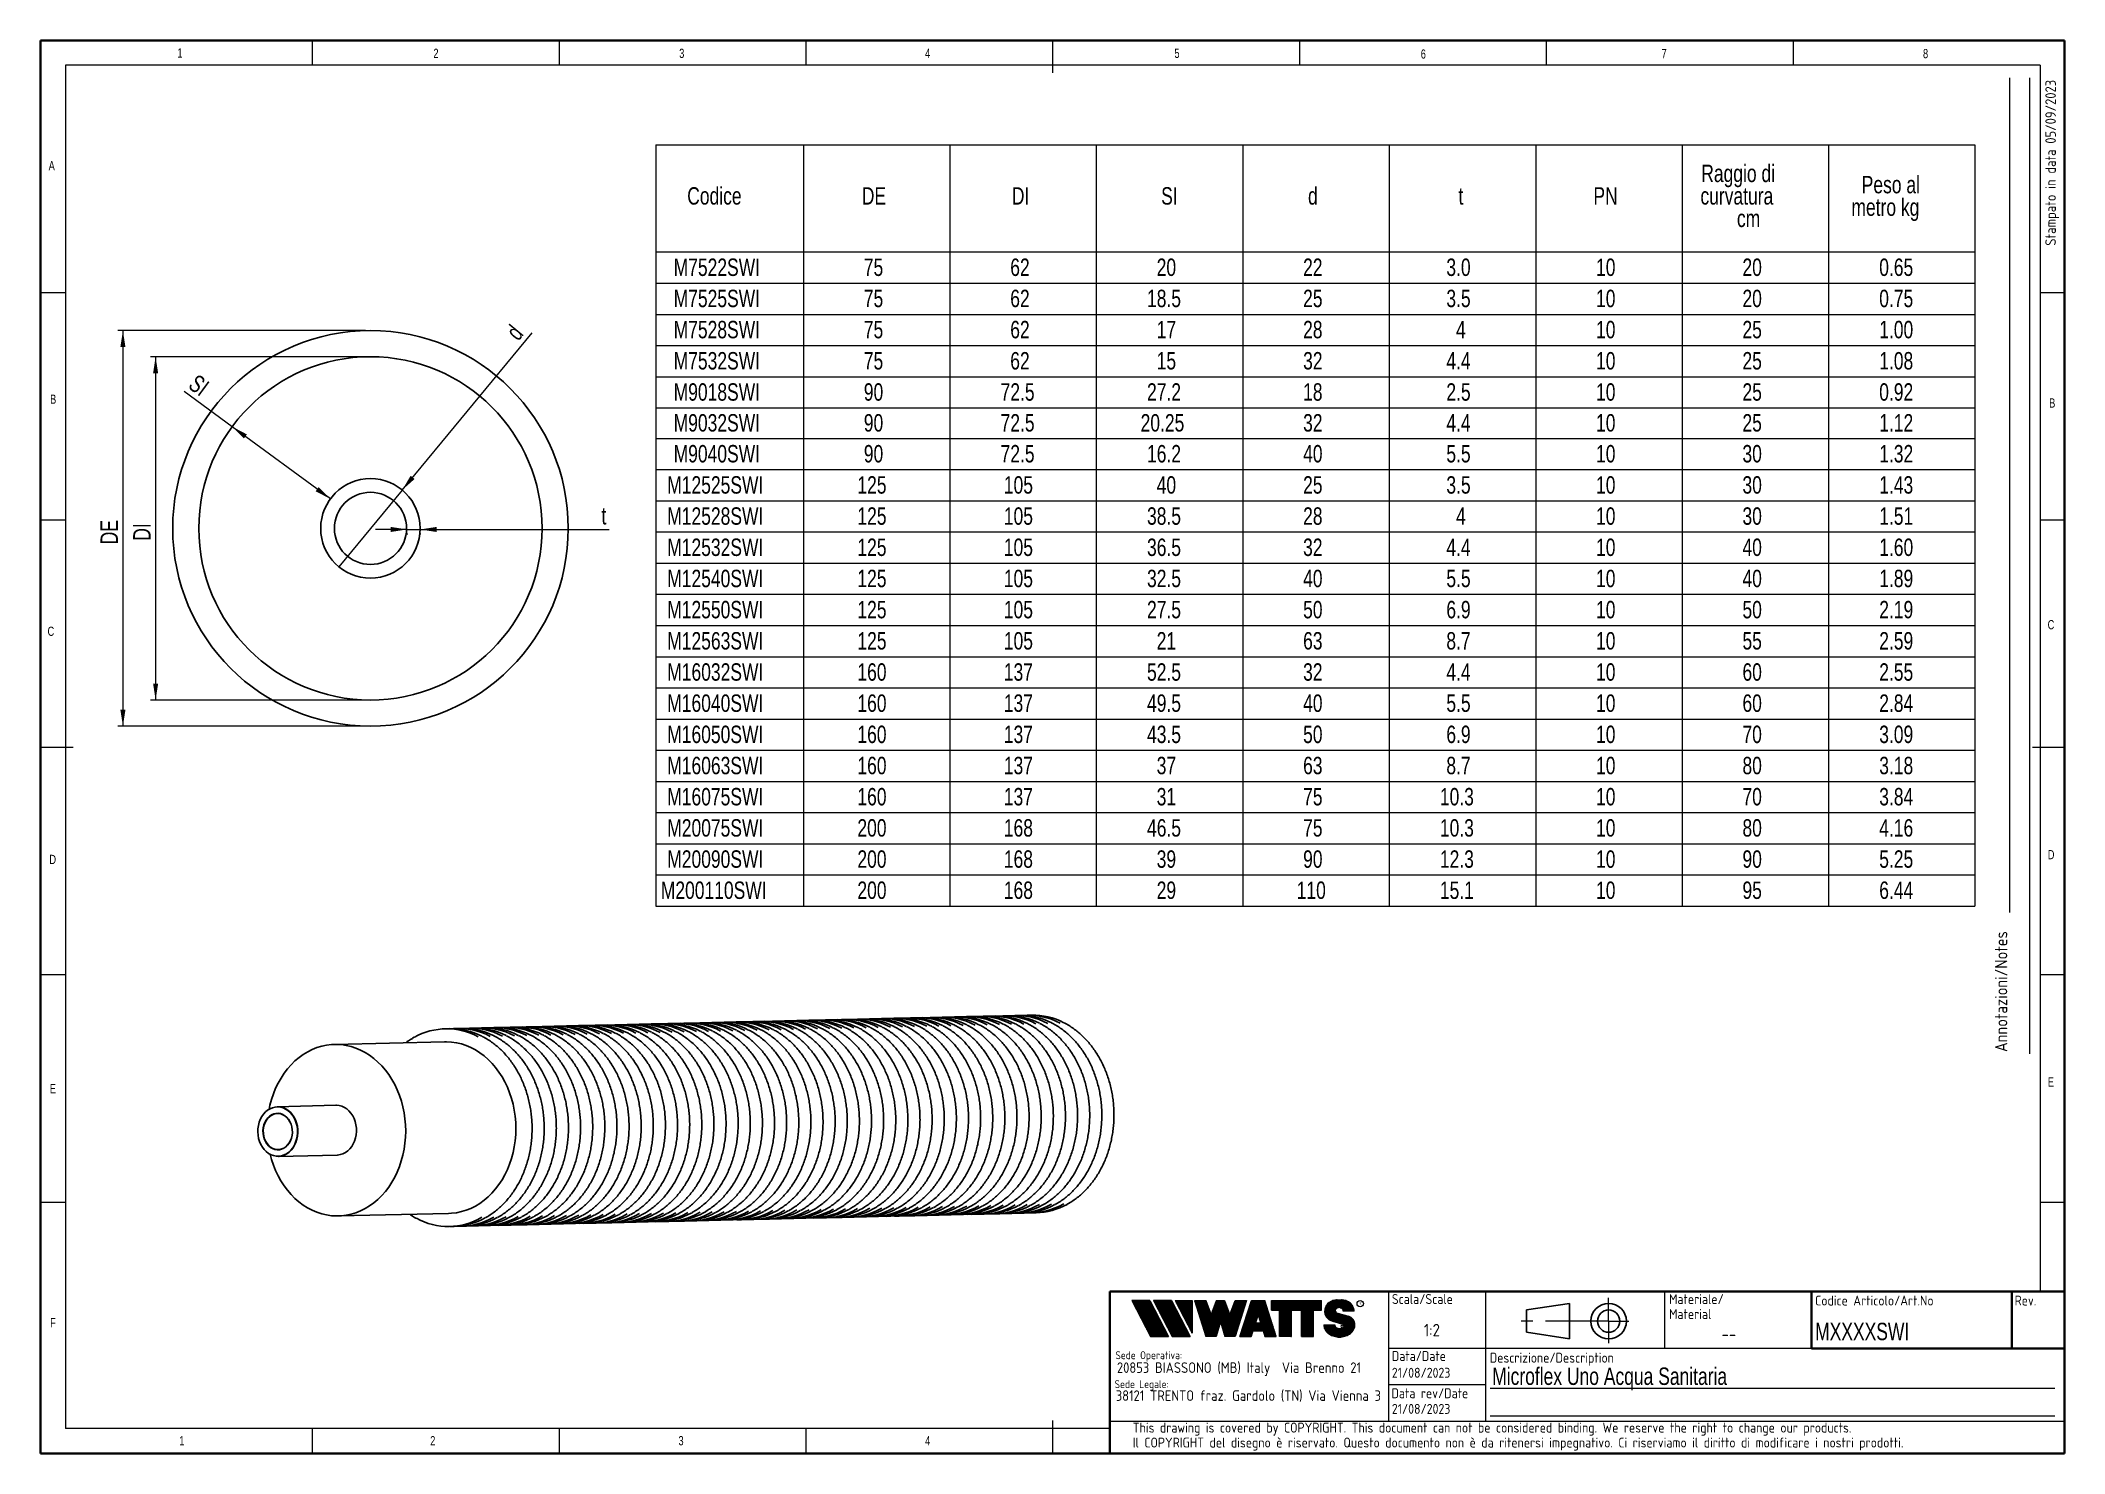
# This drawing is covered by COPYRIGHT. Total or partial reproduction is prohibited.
# Model space of a CAD drawing. Header units: millimetres. Extents: x 6 to 413, y 7 to 291.
import ezdxf

# ---------------------------------------------------------------- set-up
doc = ezdxf.new("R2010")
doc.units = ezdxf.units.MM
doc.linetypes.add('CENTERX2', pattern=[20.32, 12.7, -2.54, 2.54, -2.54])
doc.styles.add('SLDTEXTSTYLE0', font='ISOCP3', dxfattribs={"width": 0.96})
doc.styles.add('SLDTEXTSTYLE1', font='TXT', dxfattribs={"width": 0.605})
doc.styles.add('SLDTEXTSTYLE2', font='TXT', dxfattribs={"width": 0.75})
doc.dimstyles.new('SLDDIMSTYLE0', dxfattribs={"dimtxt": 3.5, "dimasz": 3.302, "dimexe": 0, "dimexo": 0.0625, "dimgap": 0.875, "dimtad": 1, "dimlfac": 2, "dimrnd": 1e-09, "dimzin": 12, "dimdsep": 46, "dimtxsty": 'SLDTEXTSTYLE2', "dimsah": 1, "dimcen": 0.09, "dimadec": 0, "dimazin": 3, "dimtfac": 1, "dimtofl": 0, "dimtmove": 0, "dimatfit": 3, "dimfxl": 1, "dimfrac": 2, "dimtolj": 1, "dimtzin": 12, "dimarcsym": 0})
doc.dimstyles.new('SLDDIMSTYLE1', dxfattribs={"dimtxt": 3.5, "dimasz": 3.302, "dimexe": 0, "dimexo": 0.0625, "dimgap": 0.875, "dimtad": 1, "dimlfac": 2, "dimrnd": 1e-09, "dimzin": 12, "dimdsep": 46, "dimtxsty": 'SLDTEXTSTYLE2', "dimblk1": 'NONE', "dimsah": 1, "dimcen": 0, "dimadec": 0, "dimazin": 3, "dimtfac": 1, "dimtmove": 0, "dimatfit": 3, "dimldrblk": 'NONE', "dimfxl": 1, "dimfrac": 2, "dimtolj": 1, "dimtzin": 12, "dimarcsym": 0})
doc.dimstyles.new('SLDDIMSTYLE2', dxfattribs={"dimtxt": 3.5, "dimasz": 3.302, "dimexe": 0, "dimexo": 0.0625, "dimgap": 0.875, "dimtad": 1, "dimlfac": 2, "dimrnd": 1e-09, "dimzin": 12, "dimdsep": 46, "dimtxsty": 'SLDTEXTSTYLE2', "dimsah": 1, "dimcen": 0.09, "dimadec": 0, "dimazin": 3, "dimtfac": 1, "dimtmove": 0, "dimatfit": 0, "dimfxl": 1, "dimfrac": 2, "dimtolj": 1, "dimtzin": 12, "dimarcsym": 0})

msp = doc.modelspace()

# ---------------------------------------------------------------- texts
at = {"color": 7, "linetype": 'Continuous', "lineweight": 0}
for s, insert, char_height, attachment_point, style in [('1', (33.7775, 289.5294), 1.9, 1, 'SLDTEXTSTYLE2'), ('2', (85.2374, 289.4501), 1.8521, 1, 'SLDTEXTSTYLE2'), ('3', (134.6397, 289.4501), 1.8521, 1, 'SLDTEXTSTYLE2'), ('4', (184.0584, 289.4501), 1.8521, 1, 'SLDTEXTSTYLE2'), ('5', (234.1671, 289.4501), 1.8521, 1, 'SLDTEXTSTYLE2'), ('6', (283.6838, 289.3152), 1.8521, 1, 'SLDTEXTSTYLE2'), ('7', (332.0837, 289.4), 1.8521, 1, 'SLDTEXTSTYLE2'), ('8', (384.6227, 289.4), 1.8521, 1, 'SLDTEXTSTYLE2'), ('A', (7.9135, 266.8624), 1.8521, 1, 'SLDTEXTSTYLE2'), ('B', (8.204, 219.9411), 1.8521, 1, 'SLDTEXTSTYLE2'), ('B', (409.9821, 219.1716), 1.8521, 1, 'SLDTEXTSTYLE2'), ('C', (7.6941, 173.2923), 1.8521, 1, 'SLDTEXTSTYLE2'), ('C', (409.6707, 174.6166), 1.8521, 1, 'SLDTEXTSTYLE2'), ('D', (8.0647, 127.4357), 1.8521, 1, 'SLDTEXTSTYLE2'), ('D', (409.6944, 128.4006), 1.8521, 1, 'SLDTEXTSTYLE2'), ('E', (409.6944, 82.7006), 1.8521, 1, 'SLDTEXTSTYLE2'), ('E', (8.138, 81.3553), 1.8521, 1, 'SLDTEXTSTYLE2'), ('Scala/Scale', (277.8773, 39.1525), 2, 1, 'SLDTEXTSTYLE0'), ('Codice Articolo/Art.No', (362.9397, 38.8524), 2, 1, 'SLDTEXTSTYLE0'), ('Rev.', (403.0361, 38.8524), 2, 1, 'SLDTEXTSTYLE0'), ('F', (8.2247, 34.3267), 1.8521, 1, 'SLDTEXTSTYLE2'), ('1:2', (285.9172, 33.161), 2.5, 2, 'SLDTEXTSTYLE0'), ('MXXXXSWI', (362.9397, 33.3867), 3.5, 1, 'SLDTEXTSTYLE2'), ('--', (347.0729, 32.364), 2.5, 3, 'SLDTEXTSTYLE0'), ('Data/Date', (277.8719, 27.7001), 2, 1, 'SLDTEXTSTYLE0'), ('Descrizione/Description', (297.5529, 27.3645), 2, 1, 'SLDTEXTSTYLE0'), ('Microflex Uno Acqua Sanitaria', (298.0383, 24.391), 3.5, 1, 'SLDTEXTSTYLE2'), ('21/08/2023', (277.8719, 24.3374), 2, 1, 'SLDTEXTSTYLE0'), ('Data rev/Date', (277.8019, 20.2244), 2, 1, 'SLDTEXTSTYLE0'), ('21/08/2023', (277.8719, 17.0746), 2, 1, 'SLDTEXTSTYLE0'), ('1', (34.1506, 10.6063), 1.8521, 1, 'SLDTEXTSTYLE2'), ('2', (84.5965, 10.6063), 1.8521, 1, 'SLDTEXTSTYLE2'), ('3', (134.4972, 10.6063), 1.8521, 1, 'SLDTEXTSTYLE2'), ('4', (184.0691, 10.6063), 1.8521, 1, 'SLDTEXTSTYLE2')]:
    msp.add_mtext(s, dxfattribs=dict(at, insert=insert, char_height=char_height, attachment_point=attachment_point, style=style))
at = {"color": 7, "linetype": 'Continuous', "lineweight": 0, "rotation": 90, "style": 'SLDTEXTSTYLE0'}
for s, insert, char_height, attachment_point in [('Stampato in data 05/09/2023', (409.2095, 283.186), 2.116667, 3), ('Annotazioni/Notes', (399.0717, 87.8106), 2.5, 1)]:
    msp.add_mtext(s, dxfattribs=dict(at, insert=insert, char_height=char_height, attachment_point=attachment_point))

# ---------------------------------------------------------------- blocks, each defined once
blk = doc.blocks.new('SW_NOTE_0')
at = {"color": 0, "linetype": 'Continuous', "lineweight": 0, "insert": (0, 2.05), "char_height": 1.5875, "attachment_point": 1, "style": 'SLDTEXTSTYLE0'}
blk.add_mtext('Sede Legale:', dxfattribs=at)
blk = doc.blocks.new('SW_NOTE_0_1')
at = {"color": 0, "linetype": 'Continuous', "lineweight": 0, "insert": (0, 2.05), "char_height": 1.5875, "attachment_point": 1, "style": 'SLDTEXTSTYLE0'}
blk.add_mtext('Sede Operativa:', dxfattribs=at)
blk = doc.blocks.new('SW_NOTE_0_2')
at = {"color": 0, "linetype": 'Continuous', "lineweight": 0, "insert": (0, 2.73), "char_height": 2.1167, "attachment_point": 1, "style": 'SLDTEXTSTYLE0'}
blk.add_mtext('20853 BIASSONO (MB) Italy  Via Brenno 21', dxfattribs=at)
blk = doc.blocks.new('SW_NOTE_0_3')
at = {"color": 0, "linetype": 'Continuous', "lineweight": 0, "insert": (0, 0.77), "char_height": 0.6, "attachment_point": 1, "style": 'SLDTEXTSTYLE1'}
blk.add_mtext('R', dxfattribs=at)
blk = doc.blocks.new('SW_NOTE_0_4')
at = {"color": 0, "linetype": 'Continuous', "lineweight": 0, "insert": (0.86, 2.73), "char_height": 2.1167, "attachment_point": 1, "style": 'SLDTEXTSTYLE0'}
blk.add_mtext('38121 TRENTO fraz. Gardolo (TN) Via Vienna 3', dxfattribs=at)
blk = doc.blocks.new('Blocco3')
at = {"linetype": 'Continuous'}
h = blk.add_hatch(dxfattribs=at)
h.set_pattern_fill('NET', color=8, scale=0.0625, angle=45, style=0)
h.paths.add_polyline_path([(11.05, 14.16), (7.31, 21.38), (3.69, 21.38), (7.43, 14.16)], flags=0)
h = blk.add_hatch(dxfattribs=at)
h.set_pattern_fill('NET', color=8, scale=0.0625, angle=45, style=0)
h.paths.add_polyline_path([(15.39, 14.16), (11.65, 21.38), (8.03, 21.38), (11.77, 14.16)], flags=0)
h = blk.add_hatch(dxfattribs=at)
h.set_pattern_fill('NET', color=8, scale=0.0625, angle=45, style=0)
h.paths.add_polyline_path([(12.38, 21.38), (12.37, 21.38), (15.78, 14.86), (15.78, 21.38)], flags=0)
h = blk.add_hatch(dxfattribs=at)
h.set_pattern_fill('NET', color=8, scale=0.0625, angle=45, style=0)
h.paths.add_polyline_path([(18.58, 14.17), (20.63, 14.17), (21.51, 17.09), (22.38, 14.18), (22.38, 14.17), (24.43, 14.17), (26.74, 21.38), (24.43, 21.38), (23.37, 18.54), (22.3, 21.38), (20.71, 21.38), (19.65, 18.54), (18.59, 21.36), (18.57, 21.38), (16.27, 21.38)], flags=0)
h = blk.add_hatch(dxfattribs=at)
h.set_pattern_fill('NET', color=8, scale=0.0625, angle=45, style=0)
h.paths.add_polyline_path([(28.01, 15.27), (30.07, 15.27), (30.42, 14.17), (32.72, 14.17), (30.38, 21.38), (27.7, 21.38), (25.36, 14.17), (27.66, 14.17)], flags=0)
h.paths.add_polyline_path([(29.55, 16.9), (28.53, 16.9), (29.04, 18.53)], flags=0)
h = blk.add_hatch(dxfattribs=at)
h.set_pattern_fill('NET', color=8, scale=0.0625, angle=45, style=0)
h.paths.add_polyline_path([(40.18, 14.19), (40.18, 19.44), (41.81, 19.44), (41.81, 21.38), (31.72, 21.38), (31.72, 19.44), (33.35, 19.44), (33.35, 14.17), (35.74, 14.17), (35.74, 19.44), (37.79, 19.44), (37.79, 14.17), (40.17, 14.17)], flags=0)
h = blk.add_hatch(dxfattribs=at)
h.set_pattern_fill('NET', color=8, scale=0.0625, angle=45, style=0)
edge = h.paths.add_edge_path(flags=0)
edge.add_arc((45.06, 16.51), 0.596, 186.5198, 199.3039, ccw=False)
edge.add_arc((45.04, 16.51), 0.579, 180.0155, 186.5312, ccw=False)
edge.add_line((44.47, 16.51), (42.26, 16.51))
edge.add_arc((44.19, 16.51), 1.93, 180.0147, 186.4124)
edge.add_arc((44.24, 16.52), 1.98, 186.4018, 198.9766)
edge.add_arc((44.39, 16.57), 2.14, 198.9684, 210.8849)
edge.add_arc((44.61, 16.7), 2.4, 210.878, 221.9135)
edge.add_arc((44.85, 16.92), 2.73, 221.9082, 232.0311)
edge.add_arc((45.08, 17.2), 3.09, 232.0272, 241.3356)
edge.add_arc((45.25, 17.51), 3.44, 241.3327, 249.9896)
edge.add_arc((45.35, 17.79), 3.73, 249.9874, 258.1786)
edge.add_arc((45.39, 17.98), 3.93, 258.1768, 266.0906)
edge.add_arc((45.39, 18.05), 4, 266.0891, 273.9109)
edge.add_arc((45.4, 17.98), 3.93, 273.9096, 281.823)
edge.add_arc((45.44, 17.79), 3.73, 281.8219, 290.0121)
edge.add_arc((45.54, 17.51), 3.44, 290.0112, 298.6665)
edge.add_arc((45.71, 17.2), 3.09, 298.6656, 307.9716)
edge.add_arc((45.93, 16.92), 2.73, 307.9706, 318.0901)
edge.add_arc((46.17, 16.7), 2.4, 318.0886, 329.1199)
edge.add_arc((46.39, 16.57), 2.14, 329.1172, 341.0295)
edge.add_arc((46.55, 16.52), 1.98, 341.0247, 353.5968)
edge.add_arc((46.6, 16.51), 1.93, 353.5874, 356.7846)
edge.add_arc((46.61, 16.51), 1.92, 356.7845, 359.9994)
edge.add_arc((46.73, 16.51), 1.8, 0, 74.2203)
edge.add_line((47.22, 18.24), (44.83, 18.92))
edge.add_arc((44.93, 19.3), 0.391, 172.7087, 254.2203, ccw=False)
edge.add_arc((45.13, 19.28), 0.588, 162.1656, 174.006, ccw=False)
edge.add_arc((45.16, 19.27), 0.621, 150.7625, 162.17, ccw=False)
edge.add_arc((45.21, 19.25), 0.673, 139.9607, 150.7656, ccw=False)
edge.add_arc((45.26, 19.21), 0.738, 129.8124, 139.9629, ccw=False)
edge.add_arc((45.3, 19.15), 0.809, 120.2755, 129.814, ccw=False)
edge.add_arc((45.34, 19.09), 0.878, 111.248, 120.2769, ccw=False)
edge.add_arc((45.36, 19.04), 0.935, 102.5962, 111.2494, ccw=False)
edge.add_arc((45.36, 19), 0.973, 94.1727, 102.5976, ccw=False)
edge.add_arc((45.37, 18.99), 0.987, 85.8257, 94.1743, ccw=False)
edge.add_arc((45.37, 19), 0.973, 77.4022, 85.8275, ccw=False)
edge.add_arc((45.37, 19.04), 0.935, 68.7502, 77.4042, ccw=False)
edge.add_arc((45.4, 19.09), 0.878, 59.7224, 68.7527, ccw=False)
edge.add_arc((45.43, 19.15), 0.809, 50.185, 59.7255, ccw=False)
edge.add_arc((45.48, 19.21), 0.738, 40.0359, 50.1889, ccw=False)
edge.add_arc((45.53, 19.25), 0.673, 29.233, 40.0407, ccw=False)
edge.add_arc((45.57, 19.27), 0.621, 17.8287, 29.2388, ccw=False)
edge.add_arc((45.6, 19.28), 0.588, 5.9932, 17.8352, ccw=False)
edge.add_arc((45.61, 19.28), 0.578, 0.012, 6.0015, ccw=False)
edge.add_line((46.19, 19.28), (48.35, 19.28))
edge.add_arc((46.39, 19.28), 1.96, 0.0004, 2.836)
edge.add_arc((46.38, 19.28), 1.97, 2.8359, 5.6594)
edge.add_arc((46.36, 19.28), 1.99, 5.6531, 16.8731)
edge.add_arc((46.29, 19.26), 2.06, 16.8691, 27.8236)
edge.add_arc((46.19, 19.21), 2.17, 27.8204, 38.3929)
edge.add_arc((46.08, 19.12), 2.31, 38.3903, 48.5305)
edge.add_arc((45.98, 19.01), 2.46, 48.5283, 58.2469)
edge.add_arc((45.91, 18.89), 2.6, 58.2449, 67.599)
edge.add_arc((45.86, 18.78), 2.72, 67.5972, 76.6745)
edge.add_arc((45.84, 18.7), 2.8, 76.6726, 85.5782)
edge.add_arc((45.84, 18.67), 2.83, 85.5755, 89.9952)
edge.add_line((45.84, 21.5), (44.94, 21.5))
edge.add_arc((44.94, 18.67), 2.83, 90.0048, 94.4245)
edge.add_arc((44.94, 18.7), 2.8, 94.4218, 103.3274)
edge.add_arc((44.92, 18.78), 2.72, 103.3255, 112.4028)
edge.add_arc((44.88, 18.89), 2.6, 112.401, 121.7551)
edge.add_arc((44.8, 19.01), 2.46, 121.7531, 131.4717)
edge.add_arc((44.7, 19.12), 2.31, 131.4695, 141.6097)
edge.add_arc((44.59, 19.21), 2.17, 141.6071, 152.1796)
edge.add_arc((44.5, 19.26), 2.06, 152.1764, 163.1309)
edge.add_arc((44.43, 19.28), 1.99, 163.1269, 174.3469)
edge.add_arc((44.57, 19.28), 2.14, 174.5695, 255)
edge.add_line((44.02, 17.21), (45.85, 16.72))
edge.add_arc((45.73, 16.27), 0.464, -75.4769, 75, ccw=False)
edge.add_arc((45.46, 16.94), 1.18, 281.6144, 289.1927, ccw=False)
edge.add_arc((45.44, 17), 1.24, 273.8399, 281.6169, ccw=False)
edge.add_arc((45.44, 17.02), 1.27, 266.159, 273.841, ccw=False)
edge.add_arc((45.44, 17), 1.24, 258.3828, 266.1603, ccw=False)
edge.add_arc((45.43, 16.94), 1.18, 250.3186, 258.3845, ccw=False)
edge.add_arc((45.39, 16.84), 1.08, 241.768, 250.3207, ccw=False)
edge.add_arc((45.34, 16.74), 0.962, 232.5317, 241.7709, ccw=False)
edge.add_arc((45.26, 16.65), 0.842, 222.429, 232.5356, ccw=False)
edge.add_arc((45.18, 16.57), 0.734, 211.3431, 222.4344, ccw=False)
edge.add_arc((45.11, 16.53), 0.649, 199.2951, 211.3502, ccw=False)
at = {"color": 7, "linetype": 'Continuous', "lineweight": 18}
for p, q in [((3.69, 21.38), (7.43, 14.16)), ((7.31, 21.38), (3.69, 21.38)), ((7.31, 21.38), (11.05, 14.16)), ((8.03, 21.38), (11.77, 14.16)), ((11.65, 21.38), (8.03, 21.38)), ((11.65, 21.38), (15.39, 14.16)), ((12.37, 21.38), (12.38, 21.38)), ((12.37, 21.38), (15.78, 21.38)), ((12.37, 21.38), (15.78, 14.86)), ((15.78, 21.38), (15.78, 14.86)), ((16.27, 21.38), (18.58, 21.38)), ((16.27, 21.38), (18.58, 14.17)), ((18.59, 21.36), (18.57, 21.38)), ((18.58, 21.38), (19.65, 18.54)), ((19.65, 18.54), (20.71, 21.38)), ((20.71, 21.38), (22.3, 21.38)), ((22.3, 21.38), (23.37, 18.54)), ((23.37, 18.54), (24.43, 21.38)), ((24.43, 21.38), (26.74, 21.38)), ((26.74, 21.38), (24.43, 14.17)), ((25.36, 14.17), (27.7, 21.38)), ((27.7, 21.38), (30.38, 21.38)), ((32.72, 14.17), (30.38, 21.38)), ((31.72, 21.38), (41.81, 21.38)), ((31.72, 19.44), (31.72, 21.38)), ((41.81, 19.44), (41.81, 21.38)), ((43, 20.68), (43.14, 20.83)), ((44.94, 21.5), (45.84, 21.5)), ((21.51, 17.09), (20.63, 14.17)), ((21.51, 17.09), (22.38, 14.17)), ((29.04, 18.53), (28.53, 16.9)), ((28.53, 16.9), (29.55, 16.9)), ((29.04, 18.53), (29.55, 16.9)), ((31.72, 19.44), (33.35, 19.44)), ((33.35, 14.17), (33.35, 19.44)), ((35.74, 14.17), (35.74, 19.44)), ((35.74, 19.44), (37.79, 19.44)), ((37.79, 14.17), (37.79, 19.44)), ((40.18, 14.17), (40.18, 19.44)), ((40.18, 19.44), (41.81, 19.44)), ((42.26, 16.51), (44.47, 16.51)), ((44.02, 17.21), (45.85, 16.72)), ((44.83, 18.92), (47.22, 18.24)), ((48.35, 19.28), (46.19, 19.28)), ((7.43, 14.16), (11.05, 14.16)), ((11.77, 14.16), (15.39, 14.16)), ((20.63, 14.17), (18.58, 14.17)), ((22.38, 14.17), (22.38, 14.18)), ((24.43, 14.17), (22.38, 14.17)), ((25.36, 14.17), (27.66, 14.17)), ((28.01, 15.27), (27.66, 14.17)), ((28.01, 15.27), (30.07, 15.27)), ((30.07, 15.27), (30.42, 14.17)), ((30.42, 14.17), (32.72, 14.17)), ((35.74, 14.17), (33.35, 14.17)), ((37.79, 14.17), (40.18, 14.17)), ((40.17, 14.17), (40.18, 14.19))]:
    blk.add_line(p, q, dxfattribs=at)
blk.add_circle((49.58, 20.78), 0.63, dxfattribs=at)
for centre, radius, start, end in [((44.59, 19.21), 2.17, 141.6071, 152.1796), ((44.7, 19.12), 2.31, 131.4695, 141.6097), ((44.8, 19.01), 2.46, 121.7531, 131.4717), ((44.88, 18.89), 2.6, 112.401, 121.7551), ((44.92, 18.78), 2.72, 103.3255, 112.4028), ((44.94, 18.7), 2.8, 94.4218, 103.3274), ((44.94, 18.67), 2.83, 90.0048, 94.4245), ((45.84, 18.67), 2.83, 85.5755, 89.9952), ((45.84, 18.7), 2.8, 76.6726, 85.5782), ((45.86, 18.78), 2.72, 67.5972, 76.6745), ((45.91, 18.89), 2.6, 58.2449, 67.599), ((45.98, 19.01), 2.46, 48.5283, 58.2469), ((46.08, 19.12), 2.31, 38.3903, 48.5305), ((46.19, 19.21), 2.17, 27.8204, 38.3929), ((44.19, 16.51), 1.93, 180.0147, 186.4124), ((44.24, 16.52), 1.98, 186.4018, 198.9766), ((44.57, 19.28), 2.14, 174.5695, 255), ((44.43, 19.28), 1.99, 163.1269, 174.3469), ((44.5, 19.26), 2.06, 152.1764, 163.1309), ((45.04, 16.51), 0.579, 180.0155, 186.5312), ((45.06, 16.51), 0.596, 186.5198, 199.3039), ((45.11, 16.53), 0.649, 199.2951, 211.3502), ((45.13, 19.28), 0.588, 162.1656, 174.006), ((44.93, 19.3), 0.391, 172.7087, 254.2203), ((45.16, 19.27), 0.621, 150.7625, 162.17), ((45.21, 19.25), 0.673, 139.9607, 150.7656), ((45.26, 19.21), 0.738, 129.8124, 139.9629), ((45.3, 19.15), 0.809, 120.2755, 129.814), ((45.34, 19.09), 0.878, 111.248, 120.2769), ((45.36, 19.04), 0.935, 102.5962, 111.2494), ((45.36, 19), 0.973, 94.1727, 102.5976), ((45.37, 18.99), 0.987, 85.8257, 94.1743), ((45.37, 19), 0.973, 77.4022, 85.8275), ((45.37, 19.04), 0.935, 68.7502, 77.4042), ((45.4, 19.09), 0.878, 59.7224, 68.7527), ((45.43, 19.15), 0.809, 50.185, 59.7255), ((45.73, 16.27), 0.464, 284.5231, 75), ((45.48, 19.21), 0.738, 40.0359, 50.1889), ((45.53, 19.25), 0.673, 29.233, 40.0407), ((45.57, 19.27), 0.621, 17.8287, 29.2388), ((45.6, 19.28), 0.588, 5.9932, 17.8352), ((45.61, 19.28), 0.578, 0.012, 6.0015), ((46.73, 16.51), 1.8, 0, 74.2203), ((46.29, 19.26), 2.06, 16.8691, 27.8236), ((46.36, 19.28), 1.99, 5.6531, 16.8731), ((46.38, 19.28), 1.97, 2.8359, 5.6594), ((46.39, 19.28), 1.96, 0.0004, 2.836), ((46.55, 16.52), 1.98, 341.0247, 353.5968), ((46.61, 16.51), 1.92, 356.7845, 359.9994), ((46.6, 16.51), 1.93, 353.5874, 356.7846), ((44.39, 16.57), 2.14, 198.9684, 210.8849), ((44.61, 16.7), 2.4, 210.878, 221.9135), ((44.85, 16.92), 2.73, 221.9082, 232.0311), ((45.08, 17.2), 3.09, 232.0272, 241.3356), ((45.25, 17.51), 3.44, 241.3327, 249.9896), ((45.35, 17.79), 3.73, 249.9874, 258.1786), ((45.18, 16.57), 0.734, 211.3431, 222.4344), ((45.39, 17.98), 3.93, 258.1768, 266.0906), ((45.26, 16.65), 0.842, 222.429, 232.5356), ((45.34, 16.74), 0.962, 232.5317, 241.7709), ((45.39, 16.84), 1.08, 241.768, 250.3207), ((45.43, 16.94), 1.18, 250.3186, 258.3845), ((45.39, 18.05), 4, 266.0891, 273.9109), ((45.44, 17), 1.24, 258.3828, 266.1603), ((45.44, 17.02), 1.27, 266.159, 273.841), ((45.44, 17), 1.24, 273.8399, 281.6169), ((45.4, 17.98), 3.93, 273.9096, 281.823), ((45.46, 16.94), 1.18, 281.6144, 289.1927), ((45.45, 16.94), 1.18, 289.1924, 289.6799), ((45.49, 16.84), 1.08, 289.6768, 292.8868), ((45.49, 16.84), 1.08, 292.8885, 296.1017), ((45.44, 17.79), 3.73, 281.8219, 290.0121), ((45.54, 17.51), 3.44, 290.0112, 298.6665), ((45.71, 17.2), 3.09, 298.6656, 307.9716), ((45.93, 16.92), 2.73, 307.9706, 318.0901), ((46.17, 16.7), 2.4, 318.0886, 329.1199), ((46.39, 16.57), 2.14, 329.1172, 341.0295)]:
    blk.add_arc(centre, radius, start, end, dxfattribs=at)
at = {"color": 7, "linetype": 'Continuous', "lineweight": 0}
for name, p in [('SW_NOTE_0_3', (49.39, 20.35)), ('SW_NOTE_0_1', (0.39, 9.14)), ('SW_NOTE_0_2', (0.69, 6.23)), ('SW_NOTE_0', (0.23, 3.32)), ('SW_NOTE_0_4', (-0.4, 0.61))]:
    blk.add_blockref(name, p, dxfattribs=at)
blk = doc.blocks.new('SW_NOTE_0_5')
at = {"color": 0, "linetype": 'Continuous', "lineweight": 0, "char_height": 2, "attachment_point": 1, "style": 'SLDTEXTSTYLE0'}
for s, insert in [('Materiale/', (0, 2.58)), ('Material', (0, -0.42))]:
    blk.add_mtext(s, dxfattribs=dict(at, insert=insert))
blk = doc.blocks.new('SW_NOTE_0_7')
at = {"color": 0, "linetype": 'Continuous', "lineweight": 0, "char_height": 2, "attachment_point": 1, "style": 'SLDTEXTSTYLE0'}
for s, insert in [('This drawing is covered by COPYRIGHT. This document can not be considered binding. We reserve the right to change our products.', (0, 2.58)), ('Il COPYRIGHT del disegno è riservato. Questo documento non è da ritenersi impegnativo. Ci riserviamo il diritto di modificare i nostri prodotti.', (0, -0.42))]:
    blk.add_mtext(s, dxfattribs=dict(at, insert=insert))
blk = doc.blocks.new('SW_TABLEANNOTATION_0')
at = {"color": 0, "linetype": 'Continuous', "lineweight": 18}
for p, q in [((0, 0), (0, -21.55)), ((0, 0), (29.68, 0)), ((29.68, 0), (29.68, -21.55)), ((29.68, 0), (59.11, 0)), ((59.11, 0), (59.11, -21.55)), ((59.11, 0), (88.54, 0)), ((88.54, 0), (88.54, -21.55)), ((88.54, 0), (117.97, 0)), ((117.97, 0), (117.97, -21.55)), ((117.97, 0), (147.4, 0)), ((147.4, 0), (147.4, -21.55)), ((147.4, 0), (176.84, 0)), ((176.84, 0), (176.84, -21.55)), ((176.84, 0), (206.27, 0)), ((206.27, 0), (206.27, -21.55)), ((206.27, 0), (235.7, 0)), ((235.7, 0), (235.7, -21.55)), ((235.7, 0), (265.13, 0)), ((265.13, 0), (265.13, -21.55)), ((0, -21.55), (0, -27.82)), ((0, -21.55), (29.68, -21.55)), ((29.68, -21.55), (29.68, -27.82)), ((29.68, -21.55), (59.11, -21.55)), ((59.11, -21.55), (59.11, -27.82)), ((59.11, -21.55), (88.54, -21.55)), ((88.54, -21.55), (88.54, -27.82)), ((88.54, -21.55), (117.97, -21.55)), ((117.97, -21.55), (117.97, -27.82)), ((117.97, -21.55), (147.4, -21.55)), ((147.4, -21.55), (147.4, -27.82)), ((147.4, -21.55), (176.84, -21.55)), ((176.84, -21.55), (176.84, -27.82)), ((176.84, -21.55), (206.27, -21.55)), ((206.27, -21.55), (206.27, -27.82)), ((206.27, -21.55), (235.7, -21.55)), ((235.7, -21.55), (235.7, -27.82)), ((235.7, -21.55), (265.13, -21.55)), ((265.13, -21.55), (265.13, -27.82)), ((0, -27.82), (0, -34.09)), ((0, -27.82), (29.68, -27.82)), ((29.68, -27.82), (29.68, -34.09)), ((29.68, -27.82), (59.11, -27.82)), ((59.11, -27.82), (59.11, -34.09)), ((59.11, -27.82), (88.54, -27.82)), ((88.54, -27.82), (88.54, -34.09)), ((88.54, -27.82), (117.97, -27.82)), ((117.97, -27.82), (117.97, -34.09)), ((117.97, -27.82), (147.4, -27.82)), ((147.4, -27.82), (147.4, -34.09)), ((147.4, -27.82), (176.84, -27.82)), ((176.84, -27.82), (176.84, -34.09)), ((176.84, -27.82), (206.27, -27.82)), ((206.27, -27.82), (206.27, -34.09)), ((206.27, -27.82), (235.7, -27.82)), ((235.7, -27.82), (235.7, -34.09)), ((235.7, -27.82), (265.13, -27.82)), ((265.13, -27.82), (265.13, -34.09)), ((0, -34.09), (0, -40.35)), ((0, -34.09), (29.68, -34.09)), ((29.68, -34.09), (29.68, -40.35)), ((29.68, -34.09), (59.11, -34.09)), ((59.11, -34.09), (59.11, -40.35)), ((59.11, -34.09), (88.54, -34.09)), ((88.54, -34.09), (88.54, -40.35)), ((88.54, -34.09), (117.97, -34.09)), ((117.97, -34.09), (117.97, -40.35)), ((117.97, -34.09), (147.4, -34.09)), ((147.4, -34.09), (147.4, -40.35)), ((147.4, -34.09), (176.84, -34.09)), ((176.84, -34.09), (176.84, -40.35)), ((176.84, -34.09), (206.27, -34.09)), ((206.27, -34.09), (206.27, -40.35)), ((206.27, -34.09), (235.7, -34.09)), ((235.7, -34.09), (235.7, -40.35)), ((235.7, -34.09), (265.13, -34.09)), ((265.13, -34.09), (265.13, -40.35)), ((0, -40.35), (0, -46.62)), ((0, -40.35), (29.68, -40.35)), ((29.68, -40.35), (29.68, -46.62)), ((29.68, -40.35), (59.11, -40.35)), ((59.11, -40.35), (59.11, -46.62)), ((59.11, -40.35), (88.54, -40.35)), ((88.54, -40.35), (88.54, -46.62)), ((88.54, -40.35), (117.97, -40.35)), ((117.97, -40.35), (117.97, -46.62)), ((117.97, -40.35), (147.4, -40.35)), ((147.4, -40.35), (147.4, -46.62)), ((147.4, -40.35), (176.84, -40.35)), ((176.84, -40.35), (176.84, -46.62)), ((176.84, -40.35), (206.27, -40.35)), ((206.27, -40.35), (206.27, -46.62)), ((206.27, -40.35), (235.7, -40.35)), ((235.7, -40.35), (235.7, -46.62)), ((235.7, -40.35), (265.13, -40.35)), ((265.13, -40.35), (265.13, -46.62)), ((0, -46.62), (0, -52.89)), ((0, -46.62), (29.68, -46.62)), ((29.68, -46.62), (29.68, -52.89)), ((29.68, -46.62), (59.11, -46.62)), ((59.11, -46.62), (59.11, -52.89)), ((59.11, -46.62), (88.54, -46.62)), ((88.54, -46.62), (88.54, -52.89)), ((88.54, -46.62), (117.97, -46.62)), ((117.97, -46.62), (117.97, -52.89)), ((117.97, -46.62), (147.4, -46.62)), ((147.4, -46.62), (147.4, -52.89)), ((147.4, -46.62), (176.84, -46.62)), ((176.84, -46.62), (176.84, -52.89)), ((176.84, -46.62), (206.27, -46.62)), ((206.27, -46.62), (206.27, -52.89)), ((206.27, -46.62), (235.7, -46.62)), ((235.7, -46.62), (235.7, -52.89)), ((235.7, -46.62), (265.13, -46.62)), ((265.13, -46.62), (265.13, -52.89)), ((0, -52.89), (0, -59.03)), ((0, -52.89), (29.68, -52.89)), ((29.68, -52.89), (29.68, -59.03)), ((29.68, -52.89), (59.11, -52.89)), ((59.11, -52.89), (59.11, -59.03)), ((59.11, -52.89), (88.54, -52.89)), ((88.54, -52.89), (88.54, -59.03)), ((88.54, -52.89), (117.97, -52.89)), ((117.97, -52.89), (117.97, -59.03)), ((117.97, -52.89), (147.4, -52.89)), ((147.4, -52.89), (147.4, -59.03)), ((147.4, -52.89), (176.84, -52.89)), ((176.84, -52.89), (176.84, -59.03)), ((176.84, -52.89), (206.27, -52.89)), ((206.27, -52.89), (206.27, -59.03)), ((206.27, -52.89), (235.7, -52.89)), ((235.7, -52.89), (235.7, -59.03)), ((235.7, -52.89), (265.13, -52.89)), ((265.13, -52.89), (265.13, -59.03)), ((0, -59.03), (0, -65.3)), ((0, -59.03), (29.68, -59.03)), ((29.68, -59.03), (29.68, -65.3)), ((29.68, -59.03), (59.11, -59.03)), ((59.11, -59.03), (59.11, -65.3)), ((59.11, -59.03), (88.54, -59.03)), ((88.54, -59.03), (88.54, -65.3)), ((88.54, -59.03), (117.97, -59.03)), ((117.97, -59.03), (117.97, -65.3)), ((117.97, -59.03), (147.4, -59.03)), ((147.4, -59.03), (147.4, -65.3)), ((147.4, -59.03), (176.84, -59.03)), ((176.84, -59.03), (176.84, -65.3)), ((176.84, -59.03), (206.27, -59.03)), ((206.27, -59.03), (206.27, -65.3)), ((206.27, -59.03), (235.7, -59.03)), ((235.7, -59.03), (235.7, -65.3)), ((235.7, -59.03), (265.13, -59.03)), ((265.13, -59.03), (265.13, -65.3)), ((0, -65.3), (0, -71.56)), ((0, -65.3), (29.68, -65.3)), ((29.68, -65.3), (29.68, -71.56)), ((29.68, -65.3), (59.11, -65.3)), ((59.11, -65.3), (59.11, -71.56)), ((59.11, -65.3), (88.54, -65.3)), ((88.54, -65.3), (88.54, -71.56)), ((88.54, -65.3), (117.97, -65.3)), ((117.97, -65.3), (117.97, -71.56)), ((117.97, -65.3), (147.4, -65.3)), ((147.4, -65.3), (147.4, -71.56)), ((147.4, -65.3), (176.84, -65.3)), ((176.84, -65.3), (176.84, -71.56)), ((176.84, -65.3), (206.27, -65.3)), ((206.27, -65.3), (206.27, -71.56)), ((206.27, -65.3), (235.7, -65.3)), ((235.7, -65.3), (235.7, -71.56)), ((235.7, -65.3), (265.13, -65.3)), ((265.13, -65.3), (265.13, -71.56)), ((0, -71.56), (0, -77.83)), ((0, -71.56), (29.68, -71.56)), ((29.68, -71.56), (29.68, -77.83)), ((29.68, -71.56), (59.11, -71.56)), ((59.11, -71.56), (59.11, -77.83)), ((59.11, -71.56), (88.54, -71.56)), ((88.54, -71.56), (88.54, -77.83)), ((88.54, -71.56), (117.97, -71.56)), ((117.97, -71.56), (117.97, -77.83)), ((117.97, -71.56), (147.4, -71.56)), ((147.4, -71.56), (147.4, -77.83)), ((147.4, -71.56), (176.84, -71.56)), ((176.84, -71.56), (176.84, -77.83)), ((176.84, -71.56), (206.27, -71.56)), ((206.27, -71.56), (206.27, -77.83)), ((206.27, -71.56), (235.7, -71.56)), ((235.7, -71.56), (235.7, -77.83)), ((235.7, -71.56), (265.13, -71.56)), ((265.13, -71.56), (265.13, -77.83)), ((0, -77.83), (0, -84.1)), ((0, -77.83), (29.68, -77.83)), ((29.68, -77.83), (29.68, -84.1)), ((29.68, -77.83), (59.11, -77.83)), ((59.11, -77.83), (59.11, -84.1)), ((59.11, -77.83), (88.54, -77.83)), ((88.54, -77.83), (88.54, -84.1)), ((88.54, -77.83), (117.97, -77.83)), ((117.97, -77.83), (117.97, -84.1)), ((117.97, -77.83), (147.4, -77.83)), ((147.4, -77.83), (147.4, -84.1)), ((147.4, -77.83), (176.84, -77.83)), ((176.84, -77.83), (176.84, -84.1)), ((176.84, -77.83), (206.27, -77.83)), ((206.27, -77.83), (206.27, -84.1)), ((206.27, -77.83), (235.7, -77.83)), ((235.7, -77.83), (235.7, -84.1)), ((235.7, -77.83), (265.13, -77.83)), ((265.13, -77.83), (265.13, -84.1)), ((0, -84.1), (0, -90.36)), ((0, -84.1), (29.68, -84.1)), ((29.68, -84.1), (29.68, -90.36)), ((29.68, -84.1), (59.11, -84.1)), ((59.11, -84.1), (59.11, -90.36)), ((59.11, -84.1), (88.54, -84.1)), ((88.54, -84.1), (88.54, -90.36)), ((88.54, -84.1), (117.97, -84.1)), ((117.97, -84.1), (117.97, -90.36)), ((117.97, -84.1), (147.4, -84.1)), ((147.4, -84.1), (147.4, -90.36)), ((147.4, -84.1), (176.84, -84.1)), ((176.84, -84.1), (176.84, -90.36)), ((176.84, -84.1), (206.27, -84.1)), ((206.27, -84.1), (206.27, -90.36)), ((206.27, -84.1), (235.7, -84.1)), ((235.7, -84.1), (235.7, -90.36)), ((235.7, -84.1), (265.13, -84.1)), ((265.13, -84.1), (265.13, -90.36)), ((0, -90.36), (0, -96.63)), ((0, -90.36), (29.68, -90.36)), ((29.68, -90.36), (29.68, -96.63)), ((29.68, -90.36), (59.11, -90.36)), ((59.11, -90.36), (59.11, -96.63)), ((59.11, -90.36), (88.54, -90.36)), ((88.54, -90.36), (88.54, -96.63)), ((88.54, -90.36), (117.97, -90.36)), ((117.97, -90.36), (117.97, -96.63)), ((117.97, -90.36), (147.4, -90.36)), ((147.4, -90.36), (147.4, -96.63)), ((147.4, -90.36), (176.84, -90.36)), ((176.84, -90.36), (176.84, -96.63)), ((176.84, -90.36), (206.27, -90.36)), ((206.27, -90.36), (206.27, -96.63)), ((206.27, -90.36), (235.7, -90.36)), ((235.7, -90.36), (235.7, -96.63)), ((235.7, -90.36), (265.13, -90.36)), ((265.13, -90.36), (265.13, -96.63)), ((0, -96.63), (0, -102.9)), ((0, -96.63), (29.68, -96.63)), ((29.68, -96.63), (29.68, -102.9)), ((29.68, -96.63), (59.11, -96.63)), ((59.11, -96.63), (59.11, -102.9)), ((59.11, -96.63), (88.54, -96.63)), ((88.54, -96.63), (88.54, -102.9)), ((88.54, -96.63), (117.97, -96.63)), ((117.97, -96.63), (117.97, -102.9)), ((117.97, -96.63), (147.4, -96.63)), ((147.4, -96.63), (147.4, -102.9)), ((147.4, -96.63), (176.84, -96.63)), ((176.84, -96.63), (176.84, -102.9)), ((176.84, -96.63), (206.27, -96.63)), ((206.27, -96.63), (206.27, -102.9)), ((206.27, -96.63), (235.7, -96.63)), ((235.7, -96.63), (235.7, -102.9)), ((235.7, -96.63), (265.13, -96.63)), ((265.13, -96.63), (265.13, -102.9)), ((0, -102.9), (0, -109.16)), ((0, -102.9), (29.68, -102.9)), ((29.68, -102.9), (29.68, -109.16)), ((29.68, -102.9), (59.11, -102.9)), ((59.11, -102.9), (59.11, -109.16)), ((59.11, -102.9), (88.54, -102.9)), ((88.54, -102.9), (88.54, -109.16)), ((88.54, -102.9), (117.97, -102.9)), ((117.97, -102.9), (117.97, -109.16)), ((117.97, -102.9), (147.4, -102.9)), ((147.4, -102.9), (147.4, -109.16)), ((147.4, -102.9), (176.84, -102.9)), ((176.84, -102.9), (176.84, -109.16)), ((176.84, -102.9), (206.27, -102.9)), ((206.27, -102.9), (206.27, -109.16)), ((206.27, -102.9), (235.7, -102.9)), ((235.7, -102.9), (235.7, -109.16)), ((235.7, -102.9), (265.13, -102.9)), ((265.13, -102.9), (265.13, -109.16)), ((0, -109.16), (0, -115.43)), ((0, -109.16), (29.68, -109.16)), ((29.68, -109.16), (29.68, -115.43)), ((29.68, -109.16), (59.11, -109.16)), ((59.11, -109.16), (59.11, -115.43)), ((59.11, -109.16), (88.54, -109.16)), ((88.54, -109.16), (88.54, -115.43)), ((88.54, -109.16), (117.97, -109.16)), ((117.97, -109.16), (117.97, -115.43)), ((117.97, -109.16), (147.4, -109.16)), ((147.4, -109.16), (147.4, -115.43)), ((147.4, -109.16), (176.84, -109.16)), ((176.84, -109.16), (176.84, -115.43)), ((176.84, -109.16), (206.27, -109.16)), ((206.27, -109.16), (206.27, -115.43)), ((206.27, -109.16), (235.7, -109.16)), ((235.7, -109.16), (235.7, -115.43)), ((235.7, -109.16), (265.13, -109.16)), ((265.13, -109.16), (265.13, -115.43)), ((0, -115.43), (0, -121.7)), ((0, -115.43), (29.68, -115.43)), ((29.68, -115.43), (29.68, -121.7)), ((29.68, -115.43), (59.11, -115.43)), ((59.11, -115.43), (59.11, -121.7)), ((59.11, -115.43), (88.54, -115.43)), ((88.54, -115.43), (88.54, -121.7)), ((88.54, -115.43), (117.97, -115.43)), ((117.97, -115.43), (117.97, -121.7)), ((117.97, -115.43), (147.4, -115.43)), ((147.4, -115.43), (147.4, -121.7)), ((147.4, -115.43), (176.84, -115.43)), ((176.84, -115.43), (176.84, -121.7)), ((176.84, -115.43), (206.27, -115.43)), ((206.27, -115.43), (206.27, -121.7)), ((206.27, -115.43), (235.7, -115.43)), ((235.7, -115.43), (235.7, -121.7)), ((235.7, -115.43), (265.13, -115.43)), ((265.13, -115.43), (265.13, -121.7)), ((0, -121.7), (0, -127.96)), ((0, -121.7), (29.68, -121.7)), ((29.68, -121.7), (29.68, -127.96)), ((29.68, -121.7), (59.11, -121.7)), ((59.11, -121.7), (59.11, -127.96)), ((59.11, -121.7), (88.54, -121.7)), ((88.54, -121.7), (88.54, -127.96)), ((88.54, -121.7), (117.97, -121.7)), ((117.97, -121.7), (117.97, -127.96)), ((117.97, -121.7), (147.4, -121.7)), ((147.4, -121.7), (147.4, -127.96)), ((147.4, -121.7), (176.84, -121.7)), ((176.84, -121.7), (176.84, -127.96)), ((176.84, -121.7), (206.27, -121.7)), ((206.27, -121.7), (206.27, -127.96)), ((206.27, -121.7), (235.7, -121.7)), ((235.7, -121.7), (235.7, -127.96)), ((235.7, -121.7), (265.13, -121.7)), ((265.13, -121.7), (265.13, -127.96)), ((0, -127.96), (0, -134.23)), ((0, -127.96), (29.68, -127.96)), ((29.68, -127.96), (29.68, -134.23)), ((29.68, -127.96), (59.11, -127.96)), ((59.11, -127.96), (59.11, -134.23)), ((59.11, -127.96), (88.54, -127.96)), ((88.54, -127.96), (88.54, -134.23)), ((88.54, -127.96), (117.97, -127.96)), ((117.97, -127.96), (117.97, -134.23)), ((117.97, -127.96), (147.4, -127.96)), ((147.4, -127.96), (147.4, -134.23)), ((147.4, -127.96), (176.84, -127.96)), ((176.84, -127.96), (176.84, -134.23)), ((176.84, -127.96), (206.27, -127.96)), ((206.27, -127.96), (206.27, -134.23)), ((206.27, -127.96), (235.7, -127.96)), ((235.7, -127.96), (235.7, -134.23)), ((235.7, -127.96), (265.13, -127.96)), ((265.13, -127.96), (265.13, -134.23)), ((0, -134.23), (0, -140.5)), ((0, -134.23), (29.68, -134.23)), ((29.68, -134.23), (29.68, -140.5)), ((29.68, -134.23), (59.11, -134.23)), ((59.11, -134.23), (59.11, -140.5)), ((59.11, -134.23), (88.54, -134.23)), ((88.54, -134.23), (88.54, -140.5)), ((88.54, -134.23), (117.97, -134.23)), ((117.97, -134.23), (117.97, -140.5)), ((117.97, -134.23), (147.4, -134.23)), ((147.4, -134.23), (147.4, -140.5)), ((147.4, -134.23), (176.84, -134.23)), ((176.84, -134.23), (176.84, -140.5)), ((176.84, -134.23), (206.27, -134.23)), ((206.27, -134.23), (206.27, -140.5)), ((206.27, -134.23), (235.7, -134.23)), ((235.7, -134.23), (235.7, -140.5)), ((235.7, -134.23), (265.13, -134.23)), ((265.13, -134.23), (265.13, -140.5)), ((0, -140.5), (0, -146.76)), ((0, -140.5), (29.68, -140.5)), ((29.68, -140.5), (29.68, -146.76)), ((29.68, -140.5), (59.11, -140.5)), ((59.11, -140.5), (59.11, -146.76)), ((59.11, -140.5), (88.54, -140.5)), ((88.54, -140.5), (88.54, -146.76)), ((88.54, -140.5), (117.97, -140.5)), ((117.97, -140.5), (117.97, -146.76)), ((117.97, -140.5), (147.4, -140.5)), ((147.4, -140.5), (147.4, -146.76)), ((147.4, -140.5), (176.84, -140.5)), ((176.84, -140.5), (176.84, -146.76)), ((176.84, -140.5), (206.27, -140.5)), ((206.27, -140.5), (206.27, -146.76)), ((206.27, -140.5), (235.7, -140.5)), ((235.7, -140.5), (235.7, -146.76)), ((235.7, -140.5), (265.13, -140.5)), ((265.13, -140.5), (265.13, -146.76)), ((0, -146.76), (0, -153.03)), ((0, -146.76), (29.68, -146.76)), ((29.68, -146.76), (29.68, -153.03)), ((29.68, -146.76), (59.11, -146.76)), ((59.11, -146.76), (59.11, -153.03)), ((59.11, -146.76), (88.54, -146.76)), ((88.54, -146.76), (88.54, -153.03)), ((88.54, -146.76), (117.97, -146.76)), ((117.97, -146.76), (117.97, -153.03)), ((117.97, -146.76), (147.4, -146.76)), ((147.4, -146.76), (147.4, -153.03)), ((147.4, -146.76), (176.84, -146.76)), ((176.84, -146.76), (176.84, -153.03)), ((176.84, -146.76), (206.27, -146.76)), ((206.27, -146.76), (206.27, -153.03)), ((206.27, -146.76), (235.7, -146.76)), ((235.7, -146.76), (235.7, -153.03)), ((235.7, -146.76), (265.13, -146.76)), ((265.13, -146.76), (265.13, -153.03)), ((0, -153.03), (29.68, -153.03)), ((29.68, -153.03), (59.11, -153.03)), ((59.11, -153.03), (88.54, -153.03)), ((88.54, -153.03), (117.97, -153.03)), ((117.97, -153.03), (147.4, -153.03)), ((147.4, -153.03), (176.84, -153.03)), ((176.84, -153.03), (206.27, -153.03)), ((206.27, -153.03), (235.7, -153.03)), ((235.7, -153.03), (265.13, -153.03))]:
    blk.add_line(p, q, dxfattribs=at)
at = {"color": 0, "linetype": 'Continuous', "lineweight": 0, "char_height": 3.5, "attachment_point": 1, "style": 'SLDTEXTSTYLE2'}
for s, insert in [('Raggio di', (210.12, -4)), ('Peso al', (242.37, -6.26)), ('Codice', (6.32, -8.53)), ('DE', (41.41, -8.53)), ('DI', (71.56, -8.53)), ('SI', (101.57, -8.53)), ('d', (131.09, -8.53)), ('t', (161.33, -8.53)), ('PN', (188.45, -8.53)), ('curvatura', (209.96, -8.53)), ('metro kg', (240.3, -10.79)), ('cm', (217.29, -13.05)), ('M7522SWI', (3.59, -22.87)), ('75', (41.81, -22.87)), ('62', (71.24, -22.87)), ('20', (100.67, -22.87)), ('22', (130.1, -22.87)), ('3.0', (158.89, -22.87)), ('10', (188.97, -22.87)), ('20', (218.4, -22.87)), ('0.65', (245.89, -22.87)), ('M7525SWI', (3.59, -29.14)), ('75', (41.81, -29.14)), ('62', (71.24, -29.14)), ('18.5', (98.73, -29.14)), ('25', (130.1, -29.14)), ('3.5', (158.89, -29.14)), ('10', (188.97, -29.14)), ('20', (218.4, -29.14)), ('0.75', (245.89, -29.14)), ('M7528SWI', (3.59, -35.4)), ('75', (41.81, -35.4)), ('62', (71.24, -35.4)), ('17', (100.67, -35.4)), ('28', (130.1, -35.4)), ('4', (160.83, -35.4)), ('10', (188.97, -35.4)), ('25', (218.4, -35.4)), ('1.00', (245.89, -35.4)), ('M7532SWI', (3.59, -41.67)), ('75', (41.81, -41.67)), ('62', (71.24, -41.67)), ('15', (100.67, -41.67)), ('32', (130.1, -41.67)), ('4.4', (158.89, -41.67)), ('10', (188.97, -41.67)), ('25', (218.4, -41.67)), ('1.08', (245.89, -41.67)), ('M9018SWI', (3.59, -47.94)), ('90', (41.81, -47.94)), ('72.5', (69.3, -47.94)), ('27.2', (98.73, -47.94)), ('18', (130.1, -47.94)), ('2.5', (158.89, -47.94)), ('10', (188.97, -47.94)), ('25', (218.4, -47.94)), ('0.92', (245.89, -47.94)), ('M9032SWI', (3.59, -54.14)), ('90', (41.81, -54.14)), ('72.5', (69.3, -54.14)), ('20.25', (97.44, -54.14)), ('32', (130.1, -54.14)), ('4.4', (158.89, -54.14)), ('10', (188.97, -54.14)), ('25', (218.4, -54.14)), ('1.12', (245.89, -54.14)), ('M9040SWI', (3.59, -60.35)), ('90', (41.81, -60.35)), ('72.5', (69.3, -60.35)), ('16.2', (98.73, -60.35)), ('40', (130.1, -60.35)), ('5.5', (158.89, -60.35)), ('10', (188.97, -60.35)), ('30', (218.4, -60.35)), ('1.32', (245.89, -60.35)), ('M12525SWI', (2.3, -66.62)), ('125', (40.52, -66.62)), ('105', (69.95, -66.62)), ('40', (100.67, -66.62)), ('25', (130.1, -66.62)), ('3.5', (158.89, -66.62)), ('10', (188.97, -66.62)), ('30', (218.4, -66.62)), ('1.43', (245.89, -66.62)), ('M12528SWI', (2.3, -72.88)), ('125', (40.52, -72.88)), ('105', (69.95, -72.88)), ('38.5', (98.73, -72.88)), ('28', (130.1, -72.88)), ('4', (160.83, -72.88)), ('10', (188.97, -72.88)), ('30', (218.4, -72.88)), ('1.51', (245.89, -72.88)), ('M12532SWI', (2.3, -79.15)), ('125', (40.52, -79.15)), ('105', (69.95, -79.15)), ('36.5', (98.73, -79.15)), ('32', (130.1, -79.15)), ('4.4', (158.89, -79.15)), ('10', (188.97, -79.15)), ('40', (218.4, -79.15)), ('1.60', (245.89, -79.15)), ('M12540SWI', (2.3, -85.42)), ('125', (40.52, -85.42)), ('105', (69.95, -85.42)), ('32.5', (98.73, -85.42)), ('40', (130.1, -85.42)), ('5.5', (158.89, -85.42)), ('10', (188.97, -85.42)), ('40', (218.4, -85.42)), ('1.89', (245.89, -85.42)), ('M12550SWI', (2.3, -91.68)), ('125', (40.52, -91.68)), ('105', (69.95, -91.68)), ('27.5', (98.73, -91.68)), ('50', (130.1, -91.68)), ('6.9', (158.89, -91.68)), ('10', (188.97, -91.68)), ('50', (218.4, -91.68)), ('2.19', (245.89, -91.68)), ('M12563SWI', (2.3, -97.95)), ('125', (40.52, -97.95)), ('105', (69.95, -97.95)), ('21', (100.67, -97.95)), ('63', (130.1, -97.95)), ('8.7', (158.89, -97.95)), ('10', (188.97, -97.95)), ('55', (218.4, -97.95)), ('2.59', (245.89, -97.95)), ('M16032SWI', (2.3, -104.22)), ('160', (40.52, -104.22)), ('137', (69.95, -104.22)), ('52.5', (98.73, -104.22)), ('32', (130.1, -104.22)), ('4.4', (158.89, -104.22)), ('10', (188.97, -104.22)), ('60', (218.4, -104.22)), ('2.55', (245.89, -104.22)), ('M16040SWI', (2.3, -110.48)), ('160', (40.52, -110.48)), ('137', (69.95, -110.48)), ('49.5', (98.73, -110.48)), ('40', (130.1, -110.48)), ('5.5', (158.89, -110.48)), ('10', (188.97, -110.48)), ('60', (218.4, -110.48)), ('2.84', (245.89, -110.48)), ('M16050SWI', (2.3, -116.75)), ('160', (40.52, -116.75)), ('137', (69.95, -116.75)), ('43.5', (98.73, -116.75)), ('50', (130.1, -116.75)), ('6.9', (158.89, -116.75)), ('10', (188.97, -116.75)), ('70', (218.4, -116.75)), ('3.09', (245.89, -116.75)), ('M16063SWI', (2.3, -123.02)), ('160', (40.52, -123.02)), ('137', (69.95, -123.02)), ('37', (100.67, -123.02)), ('63', (130.1, -123.02)), ('8.7', (158.89, -123.02)), ('10', (188.97, -123.02)), ('80', (218.4, -123.02)), ('3.18', (245.89, -123.02)), ('M16075SWI', (2.3, -129.28)), ('160', (40.52, -129.28)), ('137', (69.95, -129.28)), ('31', (100.67, -129.28)), ('75', (130.1, -129.28)), ('10.3', (157.59, -129.28)), ('10', (188.97, -129.28)), ('70', (218.4, -129.28)), ('3.84', (245.89, -129.28)), ('M20075SWI', (2.3, -135.55)), ('200', (40.52, -135.55)), ('168', (69.95, -135.55)), ('46.5', (98.73, -135.55)), ('75', (130.1, -135.55)), ('10.3', (157.59, -135.55)), ('10', (188.97, -135.55)), ('80', (218.4, -135.55)), ('4.16', (245.89, -135.55)), ('M20090SWI', (2.3, -141.82)), ('200', (40.52, -141.82)), ('168', (69.95, -141.82)), ('39', (100.67, -141.82)), ('90', (130.1, -141.82)), ('12.3', (157.59, -141.82)), ('10', (188.97, -141.82)), ('90', (218.4, -141.82)), ('5.25', (245.89, -141.82)), ('M200110SWI', (1.01, -148.08)), ('200', (40.52, -148.08)), ('168', (69.95, -148.08)), ('29', (100.67, -148.08)), ('110', (128.81, -148.08)), ('15.1', (157.59, -148.08)), ('10', (188.97, -148.08)), ('95', (218.4, -148.08)), ('6.44', (245.89, -148.08))]:
    blk.add_mtext(s, dxfattribs=dict(at, insert=insert))
blk = doc.blocks.new('_D')
at = {"color": 7, "linetype": 'Continuous', "lineweight": 0}
for p, q in [((71.59, 232.79), (21.84, 232.79)), ((22.84, 232.79), (22.84, 153.29)), ((71.59, 153.29), (21.84, 153.29))]:
    blk.add_line(p, q, dxfattribs=at)
at = {"color": 7, "linetype": 'Continuous', "lineweight": 18}
for points in [[(22.84, 232.79), (22.33, 229.49), (23.35, 229.49)], [(22.84, 153.29), (23.35, 156.59), (22.33, 156.59)]]:
    blk.add_solid(points, dxfattribs=at)
at = {"color": 7, "linetype": 'Continuous', "lineweight": 18, "insert": (18.33, 189.85), "char_height": 3.5, "attachment_point": 1, "rotation": 90, "style": 'SLDTEXTSTYLE2'}
blk.add_mtext('DE', dxfattribs=at)
blk = doc.blocks.new('_D_1')
at = {"color": 7, "linetype": 'Continuous', "lineweight": 0}
for p, q in [((71.59, 227.54), (28.41, 227.54)), ((29.41, 227.54), (29.41, 158.54)), ((71.59, 158.54), (28.41, 158.54))]:
    blk.add_line(p, q, dxfattribs=at)
at = {"color": 7, "linetype": 'Continuous', "lineweight": 18}
for points in [[(29.41, 227.54), (28.91, 224.24), (29.92, 224.24)], [(29.41, 158.54), (29.92, 161.84), (28.91, 161.84)]]:
    blk.add_solid(points, dxfattribs=at)
at = {"color": 7, "linetype": 'Continuous', "lineweight": 18, "insert": (24.9, 190.57), "char_height": 3.5, "attachment_point": 1, "rotation": 90, "style": 'SLDTEXTSTYLE2'}
blk.add_mtext('DI', dxfattribs=at)
blk = doc.blocks.new('_D_2')
at = {"color": 7, "linetype": 'Continuous', "lineweight": 0}
for p, q in [((44.8, 213.48), (35.15, 220.57)), ((64.54, 198.97), (44.8, 213.48))]:
    blk.add_line(p, q, dxfattribs=at)
at = {"color": 7, "linetype": 'Continuous', "lineweight": 18}
for points in [[(44.8, 213.48), (47.16, 211.12), (47.76, 211.93)], [(64.54, 198.97), (62.18, 201.33), (61.57, 200.51)]]:
    blk.add_solid(points, dxfattribs=at)
at = {"color": 7, "linetype": 'Continuous', "lineweight": 18, "insert": (37.82, 224.21), "char_height": 3.5, "attachment_point": 1, "rotation": 323.6721, "style": 'SLDTEXTSTYLE2'}
blk.add_mtext('SI', dxfattribs=at)
blk = doc.blocks.new('_D_3')
at = {"color": 7, "linetype": 'Continuous', "lineweight": 0}
for q in [(105.09, 232.38), (66.22, 185.33)]:
    blk.add_line((78.96, 200.75), q, dxfattribs=at)
at = {"color": 7, "linetype": 'Continuous', "lineweight": 18}
blk.add_solid([(78.96, 200.75), (81.46, 202.97), (80.67, 203.62)], dxfattribs=at)
at = {"color": 7, "linetype": 'Continuous', "lineweight": 18, "insert": (99.58, 232.78), "char_height": 3.5, "attachment_point": 1, "rotation": 50.4332, "style": 'SLDTEXTSTYLE2'}
blk.add_mtext('d', dxfattribs=at)
blk = doc.blocks.new('_None')
blk = doc.blocks.new('_D_4')
at = {"color": 7, "linetype": 'Continuous', "lineweight": 0}
for p, q in [((79.94, 192.83), (73.59, 192.83)), ((79.94, 192.83), (82.59, 192.83)), ((79.94, 192.04), (79.94, 191.83)), ((82.59, 192.83), (120.6, 192.83)), ((82.59, 192.04), (82.59, 191.83))]:
    blk.add_line(p, q, dxfattribs=at)
at = {"color": 7, "linetype": 'Continuous', "lineweight": 18}
for points in [[(79.94, 192.83), (76.64, 193.34), (76.64, 192.32)], [(82.59, 192.83), (85.89, 192.32), (85.89, 193.34)]]:
    blk.add_solid(points, dxfattribs=at)
at = {"color": 7, "linetype": 'Continuous', "lineweight": 18, "insert": (119.02, 197.34), "char_height": 3.5, "attachment_point": 1, "style": 'SLDTEXTSTYLE2'}
blk.add_mtext('t', dxfattribs=at)

# ---------------------------------------------------------------- dimensions: what is measured, and where the dimension line sits
at = {"color": 7, "linetype": 'Continuous', "lineweight": 18}
for base, p1, p2, angle, text, picture, middle in [((22.8425, 153.293), (72.5925, 232.793), (72.5925, 153.293), 90, 'DE', '_D', (22.8425, 192.8325)), ((29.414, 158.543), (72.5925, 227.543), (72.5925, 158.543), 90, 'DI', '_D_1', (29.414, 192.8325)), ((44.7979, 213.481), (64.5361, 198.967), (44.7979, 213.481), 323.672112, 'SI', '_D_2', (36.512, 219.5738))]:
    dim = msp.add_linear_dim(base=base, p1=p1, p2=p2, angle=angle, text=text, dimstyle='SLDDIMSTYLE0', dxfattribs=at)
    dim.commit()
    dim.dimension.update_dxf_attribs({"geometry": picture, "text_midpoint": middle, "dimtype": 160})
dim = msp.add_diameter_dim_2p(p1=(66.2227, 185.3342), p2=(78.9623, 200.7518), text='d', dimstyle='SLDDIMSTYLE1', override={"dimpost": '<>'}, dxfattribs=at)
dim.commit()
dim.dimension.update_dxf_attribs({"geometry": '_D_3', "text_midpoint": (104.1236, 231.2025), "dimtype": 163})
dim = msp.add_linear_dim(base=(82.5925, 192.8325), p1=(79.9425, 193.043), p2=(82.5925, 193.043), text='t', dimstyle='SLDDIMSTYLE2', dxfattribs=at)
dim.commit()
dim.dimension.update_dxf_attribs({"geometry": '_D_4', "text_midpoint": (119.8082, 192.8325), "dimtype": 160})

# ---------------------------------------------------------------- linework, layer by layer
at = {"color": 7, "linetype": 'Continuous', "lineweight": 35}
for p, q in [((6.2734, 291.1062), (6.2734, 7.1062)), ((413.064, 291.1062), (6.2734, 291.1062)), ((413.064, 7.1062), (413.064, 291.1062)), ((221.2163, 39.6951), (413.064, 39.6951)), ((221.2163, 7.1062), (221.2163, 39.6951)), ((362.1852, 39.6951), (412.8547, 39.6951)), ((362.1852, 39.6951), (362.1852, 28.2235)), ((402.48, 39.6951), (402.48, 28.2235)), ((362.1852, 28.2235), (413.064, 28.2235)), ((6.2734, 7.1062), (413.064, 7.1062))]:
    msp.add_line(p, q, dxfattribs=at)
at = {"color": 7, "linetype": 'Continuous', "lineweight": 18}
for p, q in [((60.8973, 291.1062), (60.8973, 286.1523)), ((110.4973, 291.1062), (110.4973, 286.1523)), ((160.0973, 291.1062), (160.0973, 286.1523)), ((209.6973, 291.1062), (209.6973, 284.5934)), ((259.2973, 291.1062), (259.2973, 286.1523)), ((308.8973, 291.1062), (308.8973, 286.1523)), ((358.4973, 291.1062), (358.4973, 286.1523)), ((408.1446, 286.1523), (11.2973, 286.1523)), ((11.2973, 286.1523), (11.2973, 12.1436)), ((408.1446, 286.1523), (408.1446, 39.6951)), ((402.066, 115.8303), (402.066, 283.5788)), ((406.1007, 87.4617), (406.1007, 283.5788)), ((6.2734, 240.4523), (11.2973, 240.4523)), ((408.1446, 240.4523), (413.064, 240.4523)), ((6.2734, 194.7523), (11.2973, 194.7523)), ((408.1446, 194.7523), (413.064, 194.7523)), ((6.2734, 149.0523), (12.8156, 149.0523)), ((406.6345, 149.0523), (413.064, 149.0523)), ((6.2734, 103.3523), (11.2973, 103.3523)), ((408.1446, 103.3523), (413.064, 103.3523)), ((6.2734, 57.6523), (11.2973, 57.6523)), ((408.1446, 57.6523), (413.064, 57.6523)), ((277.1852, 39.6951), (277.1852, 13.6243)), ((296.6852, 39.6951), (296.6852, 31.6951)), ((332.7171, 28.2235), (332.7171, 39.6951)), ((296.6852, 31.6951), (296.6852, 23.6951)), ((362.1852, 28.2235), (277.1852, 28.2235)), ((277.1852, 20.9608), (296.6852, 20.9608)), ((296.6852, 23.6951), (296.6852, 15.6951)), ((297.6277, 20.2313), (411.1277, 20.2313)), ((209.6973, 13.7436), (209.6973, 7.1062)), ((221.2163, 13.6243), (413.064, 13.6243)), ((296.6852, 15.6951), (296.6852, 13.6243)), ((297.6277, 14.6951), (411.1277, 14.6951)), ((221.2163, 12.1436), (11.2973, 12.1436)), ((60.8973, 12.1436), (60.8973, 7.1062)), ((110.4973, 12.1436), (110.4973, 7.1062)), ((160.0973, 12.1436), (160.0973, 7.1062))]:
    msp.add_line(p, q, dxfattribs=at)
at = {"color": 7, "linetype": 'Continuous', "lineweight": 25}
for p, q in [((134.8099, 93.5758), (133.9092, 93.5549)), ((137.2462, 93.6323), (136.3455, 93.6114)), ((139.6825, 93.6889), (138.7818, 93.668)), ((142.1188, 93.7455), (141.2181, 93.7245)), ((144.5552, 93.802), (143.6545, 93.7811)), ((146.9915, 93.8586), (146.0908, 93.8376)), ((149.4278, 93.9151), (148.5271, 93.8942)), ((151.8641, 93.9717), (150.9634, 93.9508)), ((154.3005, 94.0282), (153.3998, 94.0073)), ((156.7368, 94.0848), (155.8361, 94.0639)), ((159.1731, 94.1413), (158.2724, 94.1204)), ((161.6094, 94.1979), (160.7087, 94.177)), ((164.0458, 94.2544), (163.145, 94.2335)), ((166.4821, 94.311), (165.5814, 94.2901)), ((168.9184, 94.3675), (168.0177, 94.3466)), ((171.3547, 94.4241), (170.454, 94.4032)), ((173.791, 94.4806), (172.8903, 94.4597)), ((176.2274, 94.5372), (175.3267, 94.5163)), ((178.6637, 94.5937), (177.763, 94.5728)), ((181.1, 94.6503), (180.1993, 94.6294)), ((183.5363, 94.7068), (182.6356, 94.6859)), ((185.9727, 94.7634), (185.072, 94.7425)), ((188.409, 94.8199), (187.5083, 94.799)), ((190.8453, 94.8765), (189.9446, 94.8556)), ((193.2816, 94.933), (192.3809, 94.9121)), ((195.718, 94.9896), (194.8172, 94.9687)), ((198.1543, 95.0461), (197.2536, 95.0252)), ((200.5906, 95.1027), (199.6899, 95.0818)), ((203.0269, 95.1593), (202.1262, 95.1383)), ((205.4632, 95.2158), (204.5625, 95.1949)), ((87.5028, 89.852), (65.3544, 89.3379)), ((88.5197, 92.5013), (87.619, 92.4804)), ((90.9561, 92.5579), (90.0554, 92.537)), ((93.3924, 92.6144), (92.4917, 92.5935)), ((95.8287, 92.671), (94.928, 92.6501)), ((98.265, 92.7275), (97.3643, 92.7066)), ((100.7014, 92.7841), (99.8006, 92.7632)), ((103.1377, 92.8406), (102.237, 92.8197)), ((105.574, 92.8972), (104.6733, 92.8763)), ((108.0103, 92.9537), (107.1096, 92.9328)), ((110.4466, 93.0103), (109.5459, 92.9894)), ((112.883, 93.0668), (111.9823, 93.0459)), ((115.3193, 93.1234), (114.4186, 93.1025)), ((117.7556, 93.1799), (116.8549, 93.159)), ((120.1919, 93.2365), (119.2912, 93.2156)), ((122.6283, 93.293), (121.7276, 93.2721)), ((125.0646, 93.3496), (124.1639, 93.3287)), ((127.5009, 93.4061), (126.6002, 93.3852)), ((129.9372, 93.4627), (129.0365, 93.4418)), ((132.3736, 93.5192), (131.4728, 93.4983)), ((65.6386, 77.0912), (53.8557, 76.8177)), ((50.3012, 69.7891), (50.2717, 69.8714)), ((54.0878, 66.8204), (65.8707, 67.0939)), ((66.155, 54.8472), (88.3034, 55.3613)), ((95.8504, 52.9108), (96.7511, 52.9317)), ((98.2868, 52.9673), (99.1875, 52.9882)), ((100.7231, 53.0239), (101.6238, 53.0448)), ((103.1594, 53.0804), (104.0601, 53.1013)), ((105.5957, 53.137), (106.4964, 53.1579)), ((108.032, 53.1935), (108.9327, 53.2144)), ((110.4684, 53.2501), (111.3691, 53.271)), ((112.9047, 53.3066), (113.8054, 53.3275)), ((115.341, 53.3632), (116.2417, 53.3841)), ((117.7773, 53.4197), (118.678, 53.4406)), ((120.2137, 53.4763), (121.1144, 53.4972)), ((122.65, 53.5328), (123.5507, 53.5537)), ((125.0863, 53.5894), (125.987, 53.6103)), ((127.5226, 53.6459), (128.4233, 53.6668)), ((129.959, 53.7025), (130.8597, 53.7234)), ((132.3953, 53.759), (133.296, 53.7799)), ((134.8316, 53.8156), (135.7323, 53.8365)), ((137.2679, 53.8721), (138.1686, 53.8931)), ((139.7042, 53.9287), (140.6049, 53.9496)), ((142.1406, 53.9853), (143.0413, 54.0062)), ((144.5769, 54.0418), (145.4776, 54.0627)), ((147.0132, 54.0984), (147.9139, 54.1193)), ((149.4495, 54.1549), (150.3502, 54.1758)), ((151.8859, 54.2115), (152.7866, 54.2324)), ((154.3222, 54.268), (155.2229, 54.2889)), ((156.7585, 54.3246), (157.6592, 54.3455)), ((159.1948, 54.3811), (160.0955, 54.402)), ((161.6312, 54.4377), (162.5319, 54.4586)), ((164.0675, 54.4942), (164.9682, 54.5151)), ((166.5038, 54.5508), (167.4045, 54.5717)), ((168.9401, 54.6073), (169.8408, 54.6282)), ((171.3764, 54.6639), (172.2771, 54.6848)), ((173.8128, 54.7204), (174.7135, 54.7413)), ((176.2491, 54.777), (177.1498, 54.7979)), ((178.6854, 54.8335), (179.5861, 54.8544)), ((181.1217, 54.8901), (182.0224, 54.911)), ((183.5581, 54.9466), (184.4588, 54.9675)), ((185.9944, 55.0032), (186.8951, 55.0241)), ((188.4307, 55.0597), (189.3314, 55.0806)), ((190.867, 55.1163), (191.7677, 55.1372)), ((193.3034, 55.1728), (194.2041, 55.1937)), ((195.7397, 55.2294), (196.6404, 55.2503)), ((198.176, 55.2859), (199.0767, 55.3069)), ((200.6123, 55.3425), (201.513, 55.3634)), ((203.0486, 55.399), (203.9493, 55.42)), ((205.485, 55.4556), (206.3857, 55.4765)), ((88.5415, 52.7411), (89.4422, 52.762)), ((90.9778, 52.7977), (91.8785, 52.8186)), ((93.4141, 52.8542), (94.3148, 52.8751)), ((313.5592, 37.2889), (304.9014, 35.9609)), ((313.5592, 37.2889), (313.5592, 30.1488)), ((304.9014, 31.4769), (304.9014, 35.9609)), ((313.5592, 30.1488), (304.9014, 31.4769))]:
    msp.add_line(p, q, dxfattribs=at)
at = {"color": 7, "linetype": 'CENTERX2', "lineweight": 18}
for q in [(321.4373, 38.4285), (303.8344, 33.7189), (325.5255, 33.7189), (321.4373, 29.2555)]:
    msp.add_line((321.4373, 33.7189), q, dxfattribs=at)
at = {"color": 7, "linetype": 'Continuous', "lineweight": 25, "flags": 128}
for points in [[(88.3034, 55.3613), (88.8924, 55.3904), (89.8804, 55.5094), (90.8583, 55.7156), (91.8212, 56.0078), (92.764, 56.3845), (93.6822, 56.844), (94.5709, 57.3837), (95.4256, 58.0011), (96.2419, 58.6928), (97.0158, 59.4555), (97.7432, 60.2852), (98.4205, 61.1776), (99.0442, 62.1284), (99.6112, 63.1325), (100.1184, 64.1848), (100.5634, 65.2801), (100.9439, 66.4128), (101.258, 67.577), (101.504, 68.7668), (101.6807, 69.9762), (101.7872, 71.199), (101.8229, 72.4289), (101.7877, 73.6598), (101.6817, 74.8853), (101.5056, 76.0992), (101.2601, 77.2953), (100.9466, 78.4675), (100.5665, 79.6098), (100.122, 80.7165), (99.6152, 81.7818), (99.0487, 82.8004), (98.4254, 83.767), (97.7485, 84.6768), (97.0214, 85.525), (96.2479, 86.3074), (95.4318, 87.0201), (94.5774, 87.6592), (93.689, 88.2217), (92.771, 88.7045), (91.8283, 89.1054), (90.8656, 89.4222), (89.8878, 89.6533), (88.8998, 89.7975), (87.9068, 89.8541), (87.5028, 89.852)], [(53.0912, 65.0893), (53.5357, 63.9827), (54.0425, 62.9174), (54.609, 61.8988), (55.2323, 60.9322), (55.9092, 60.0224), (56.6363, 59.1742), (57.4098, 58.3917), (58.2259, 57.6791), (59.0803, 57.04), (59.9688, 56.4775), (60.8867, 55.9946), (61.8294, 55.5938), (62.7921, 55.277), (63.77, 55.0459), (64.7579, 54.9017), (65.7509, 54.8451), (66.744, 54.8763), (67.732, 54.9953), (68.7099, 55.2015), (69.6728, 55.4936), (70.6157, 55.8704), (71.5338, 56.3299), (72.4225, 56.8696), (73.2772, 57.487), (74.0935, 58.1787), (74.8674, 58.9414), (75.5948, 59.7711), (76.2721, 60.6635), (76.8958, 61.6142), (77.4628, 62.6183), (77.97, 63.6707), (78.415, 64.766), (78.7956, 65.8987), (79.1096, 67.0628), (79.3556, 68.2527), (79.5323, 69.4621), (79.6388, 70.6849), (79.6745, 71.9148), (79.6393, 73.1457), (79.5334, 74.3712), (79.3572, 75.5851), (79.1117, 76.7812), (78.7982, 77.9534), (78.4181, 79.0957), (77.9736, 80.2024), (77.4668, 81.2677), (76.9003, 82.2863), (76.277, 83.2529), (75.6001, 84.1627), (74.873, 85.0109), (74.0995, 85.7933), (73.2834, 86.5059), (72.429, 87.1451), (71.5406, 87.7076), (70.6227, 88.1904), (69.6799, 88.5913), (68.7172, 88.9081), (67.7394, 89.1392), (66.7514, 89.2834), (65.7584, 89.34), (64.7654, 89.3087), (63.7774, 89.1897), (62.7994, 88.9836), (61.8366, 88.6914), (60.8937, 88.3146), (59.9756, 87.8552), (59.0869, 87.3154), (58.2322, 86.6981), (57.4158, 86.0063), (56.6419, 85.2437), (55.9145, 84.414), (55.2372, 83.5215), (54.6135, 82.5708), (54.0466, 81.5667), (53.5393, 80.5143), (53.0943, 79.419), (52.7138, 78.2864), (52.3997, 77.1222), (52.2234, 76.3073)], [(50.3083, 69.8087), (50.5618, 69.2238), (50.8756, 68.6851), (51.2441, 68.2024), (51.6607, 67.7842), (52.1181, 67.4379), (52.608, 67.1699), (53.1217, 66.9848), (53.6501, 66.8859), (54.1837, 66.8751), (54.713, 66.9525), (55.2285, 67.1167), (55.721, 67.3648), (56.1819, 67.6924), (56.6027, 68.0936), (56.9761, 68.5613), (57.2953, 69.0871), (57.5547, 69.6617), (57.7497, 70.2747), (57.8766, 70.9153), (57.9334, 71.572), (57.919, 72.233), (57.8336, 72.8867), (57.6787, 73.5214), (57.4572, 74.1256), (57.1729, 74.6886), (56.831, 75.2005), (56.4376, 75.652), (55.9996, 76.035), (55.5249, 76.3429), (55.0219, 76.57), (54.4997, 76.7123), (53.9675, 76.7672), (53.4349, 76.7339), (52.9114, 76.6128), (52.4062, 76.4062), (51.9284, 76.1177), (51.4866, 75.7525), (51.0886, 75.317), (50.7415, 74.8192), (50.4516, 74.2678), (50.2239, 73.6727), (50.0626, 73.0445), (49.9705, 72.3944), (49.9493, 71.734), (49.9993, 71.0751), (50.1197, 70.4295), (50.3083, 69.8087)], [(51.2443, 70.3264), (51.0849, 70.8701), (50.9959, 71.4371), (50.9794, 72.0135), (51.0359, 72.5852), (51.1639, 73.1379), (51.3604, 73.6582), (51.6204, 74.1331), (51.9376, 74.5511), (52.3041, 74.9017), (52.711, 75.1765), (53.1482, 75.3685), (53.6049, 75.4732), (54.07, 75.4878), (54.5319, 75.4121), (54.9793, 75.2479), (55.4011, 74.9992), (55.7871, 74.6723), (56.1276, 74.275), (56.4142, 73.8173), (56.6401, 73.3103), (56.7995, 72.7666), (56.8885, 72.1996), (56.905, 71.6232), (56.8485, 71.0515), (56.7205, 70.4988), (56.524, 69.9785), (56.264, 69.5036), (55.9468, 69.0856), (55.5803, 68.735), (55.1734, 68.4602), (54.7362, 68.2682), (54.2794, 68.1635), (53.8144, 68.1489), (53.3525, 68.2246), (52.9051, 68.3888), (52.4833, 68.6374), (52.0973, 68.9644), (51.7568, 69.3617), (51.4701, 69.8194), (51.2443, 70.3264)], [(51.3106, 70.3473), (51.5333, 69.8473), (51.8161, 69.3958), (52.152, 69.0039), (52.5326, 68.6814), (52.9487, 68.4361), (53.39, 68.2742), (53.8457, 68.1995), (54.3044, 68.2139), (54.7549, 68.3171), (55.1862, 68.5066), (55.5875, 68.7776), (55.9491, 69.1235), (56.262, 69.5358), (56.5184, 70.0042), (56.7122, 70.5174), (56.8385, 71.0626), (56.8942, 71.6265), (56.8779, 72.1951), (56.7901, 72.7544), (56.6329, 73.2907), (56.4101, 73.7908), (56.1274, 74.2423), (55.7915, 74.6341), (55.4108, 74.9567), (54.9947, 75.2019), (54.5534, 75.3639), (54.0978, 75.4386), (53.6391, 75.4241), (53.1885, 75.3209), (52.7573, 75.1315), (52.3559, 74.8605), (51.9944, 74.5146), (51.6815, 74.1023), (51.425, 73.6338), (51.2313, 73.1206), (51.105, 72.5754), (51.0493, 72.0116), (51.0655, 71.443), (51.1533, 70.8836), (51.3106, 70.3473)], [(53.8557, 76.8177), (53.9973, 76.8179), (54.5349, 76.7624), (55.0624, 76.6186), (55.5704, 76.3893), (56.0499, 76.0783), (56.4923, 75.6914), (56.8897, 75.2353), (57.2351, 74.7183), (57.5222, 74.1496), (57.746, 73.5392), (57.9024, 72.8982), (57.9887, 72.2379), (58.0033, 71.5701), (57.9459, 70.9068), (57.8176, 70.2598), (57.6207, 69.6406), (57.3587, 69.0602), (57.0363, 68.5291), (56.6591, 68.0567), (56.234, 67.6514), (55.7685, 67.3205), (55.271, 67.0699), (54.7503, 66.904), (54.2157, 66.8259), (54.0878, 66.8204)], [(65.8707, 67.0939), (65.9986, 67.0994), (66.5332, 67.1775), (67.054, 67.3434), (67.5515, 67.594), (68.017, 67.9249), (68.4421, 68.3302), (68.8192, 68.8026), (69.1417, 69.3337), (69.4037, 69.9141), (69.6006, 70.5333), (69.7289, 71.1803), (69.7862, 71.8437), (69.7716, 72.5114), (69.6853, 73.1717), (69.5289, 73.8127), (69.3052, 74.4231), (69.018, 74.9918), (68.6727, 75.5088), (68.2752, 75.9649), (67.8328, 76.3518), (67.3533, 76.6628), (66.8453, 76.8921), (66.3178, 77.0359), (65.7803, 77.0914), (65.6386, 77.0912)], [(52.4335, 67.2544), (52.7112, 66.2317), (53.0912, 65.0893)]]:
    msp.add_lwpolyline(points, dxfattribs=at)
at = {"color": 7, "linetype": 'Continuous', "lineweight": 25}
for centre, radius in [((72.5925, 193.043), 39.75), ((72.5925, 193.043), 34.5), ((72.5925, 193.043), 10), ((72.5925, 193.043), 7.25), ((321.4373, 33.7189), 3.5701), ((321.4373, 33.7189), 2.242)]:
    msp.add_circle(centre, radius, dxfattribs=at)
for centre, radius, start, end in [((135.0634, 80.1216), 13.4566, 62.443189, 91.079473), ((136.6147, 80.1855), 13.4254, 61.741045, 94.427733), ((137.4997, 80.1782), 13.4566, 62.443189, 91.079473), ((139.051, 80.2421), 13.4254, 61.741045, 94.427733), ((139.936, 80.2347), 13.4566, 62.443189, 91.079473), ((141.4873, 80.2986), 13.4254, 61.741045, 94.427733), ((142.3724, 80.2913), 13.4566, 62.443189, 91.079473), ((143.9236, 80.3552), 13.4254, 61.741045, 94.427733), ((144.8087, 80.3478), 13.4566, 62.443189, 91.079473), ((146.36, 80.4117), 13.4254, 61.741045, 94.427733), ((147.245, 80.4044), 13.4566, 62.443189, 91.079473), ((148.7963, 80.4683), 13.4254, 61.741045, 94.427733), ((149.6813, 80.4609), 13.4566, 62.443189, 91.079473), ((151.2326, 80.5248), 13.4254, 61.741045, 94.427733), ((152.1176, 80.5175), 13.4566, 62.443189, 91.079473), ((153.6689, 80.5814), 13.4254, 61.741045, 94.427733), ((154.554, 80.574), 13.4566, 62.443189, 91.079473), ((156.1053, 80.6379), 13.4254, 61.741045, 94.427733), ((156.9903, 80.6306), 13.4566, 62.443189, 91.079473), ((158.5416, 80.6945), 13.4254, 61.741045, 94.427733), ((159.4266, 80.6871), 13.4566, 62.443189, 91.079473), ((160.9779, 80.751), 13.4254, 61.741045, 94.427733), ((161.8629, 80.7437), 13.4566, 62.443189, 91.079473), ((163.4142, 80.8076), 13.4254, 61.741045, 94.427733), ((164.2993, 80.8002), 13.4566, 62.443189, 91.079473), ((165.8506, 80.8641), 13.4254, 61.741045, 94.427733), ((166.7356, 80.8568), 13.4566, 62.443189, 91.079473), ((168.2869, 80.9207), 13.4254, 61.741045, 94.427733), ((169.1719, 80.9133), 13.4566, 62.443189, 91.079473), ((170.7232, 80.9772), 13.4254, 61.741045, 94.427733), ((171.6082, 80.9699), 13.4566, 62.443189, 91.079473), ((173.1595, 81.0338), 13.4254, 61.741045, 94.427733), ((174.0446, 81.0264), 13.4566, 62.443189, 91.079473), ((175.5958, 81.0903), 13.4254, 61.741045, 94.427733), ((176.4809, 81.083), 13.4566, 62.443189, 91.079473), ((178.0322, 81.1469), 13.4254, 61.741045, 94.427733), ((178.9172, 81.1396), 13.4566, 62.443189, 91.079473), ((180.4685, 81.2034), 13.4254, 61.741045, 94.427733), ((181.3535, 81.1961), 13.4566, 62.443189, 91.079473), ((182.9048, 81.26), 13.4254, 61.741045, 94.427733), ((183.7898, 81.2527), 13.4566, 62.443189, 91.079473), ((185.3411, 81.3166), 13.4254, 61.741045, 94.427733), ((186.2262, 81.3092), 13.4566, 62.443189, 91.079473), ((187.7775, 81.3731), 13.4254, 61.741045, 94.427733), ((188.6625, 81.3658), 13.4566, 62.443189, 91.079473), ((190.2138, 81.4297), 13.4254, 61.741045, 94.427733), ((191.0988, 81.4223), 13.4566, 62.443189, 91.079473), ((192.6501, 81.4862), 13.4254, 61.741045, 94.427733), ((193.5351, 81.4789), 13.4566, 62.443189, 91.079473), ((195.0864, 81.5428), 13.4254, 61.741045, 94.427733), ((195.9715, 81.5354), 13.4566, 62.443189, 91.079473), ((197.5228, 81.5993), 13.4254, 61.741045, 94.427733), ((198.4078, 81.592), 13.4566, 62.443189, 91.079473), ((199.9591, 81.6559), 13.4254, 61.741045, 94.427733), ((200.8441, 81.6485), 13.4566, 62.443189, 91.079473), ((202.3954, 81.7124), 13.4254, 61.741045, 94.427733), ((203.2804, 81.7051), 13.4566, 62.443189, 91.079473), ((204.8317, 81.769), 13.4254, 61.741045, 94.427733), ((205.7168, 81.7616), 13.4566, 62.443189, 91.079473), ((87.9309, 79.1869), 13.2885, 61.632602, 119.32961), ((88.7732, 79.0471), 13.4566, 62.443189, 91.079473), ((90.3245, 79.111), 13.4254, 61.741045, 94.427733), ((91.2096, 79.1037), 13.4566, 62.443189, 91.079473), ((92.7609, 79.1676), 13.4254, 61.741045, 94.427733), ((93.6459, 79.1602), 13.4566, 62.443189, 91.079473), ((95.1972, 79.2241), 13.4254, 61.741045, 94.427733), ((96.0822, 79.2168), 13.4566, 62.443189, 91.079473), ((97.6335, 79.2807), 13.4254, 61.741045, 94.427733), ((98.5185, 79.2733), 13.4566, 62.443189, 91.079473), ((100.0698, 79.3372), 13.4254, 61.741045, 94.427733), ((100.9549, 79.3299), 13.4566, 62.443189, 91.079473), ((102.5062, 79.3938), 13.4254, 61.741045, 94.427733), ((103.3912, 79.3864), 13.4566, 62.443189, 91.079473), ((104.9425, 79.4503), 13.4254, 61.741045, 94.427733), ((105.8275, 79.443), 13.4566, 62.443189, 91.079473), ((107.3788, 79.5069), 13.4254, 61.741045, 94.427733), ((108.2638, 79.4995), 13.4566, 62.443189, 91.079473), ((109.8151, 79.5634), 13.4254, 61.741045, 94.427733), ((110.7002, 79.5561), 13.4566, 62.443189, 91.079473), ((112.2514, 79.62), 13.4254, 61.741045, 94.427733), ((113.1365, 79.6127), 13.4566, 62.443189, 91.079473), ((114.6878, 79.6765), 13.4254, 61.741045, 94.427733), ((115.5728, 79.6692), 13.4566, 62.443189, 91.079473), ((117.1241, 79.7331), 13.4254, 61.741045, 94.427733), ((118.0091, 79.7258), 13.4566, 62.443189, 91.079473), ((119.5604, 79.7896), 13.4254, 61.741045, 94.427733), ((120.4454, 79.7823), 13.4566, 62.443189, 91.079473), ((121.9967, 79.8462), 13.4254, 61.741045, 94.427733), ((122.8818, 79.8389), 13.4566, 62.443189, 91.079473), ((124.4331, 79.9028), 13.4254, 61.741045, 94.427733), ((125.3181, 79.8954), 13.4566, 62.443189, 91.079473), ((126.8694, 79.9593), 13.4254, 61.741045, 94.427733), ((127.7544, 79.952), 13.4566, 62.443189, 91.079473), ((129.3057, 80.0159), 13.4254, 61.741045, 94.427733), ((130.1907, 80.0085), 13.4566, 62.443189, 91.079473), ((131.742, 80.0724), 13.4254, 61.741045, 94.427733), ((132.6271, 80.0651), 13.4566, 62.443189, 91.079473), ((134.1784, 80.129), 13.4254, 61.741045, 94.427733), ((190.5157, 68.5229), 13.4081, 268.217686, 300.373232), ((192.952, 68.5794), 13.4081, 268.217686, 300.373232), ((195.3884, 68.636), 13.4081, 268.217686, 300.373232), ((196.2742, 68.674), 13.4287, 271.562479, 299.259535), ((197.8247, 68.6925), 13.4081, 268.217686, 300.373232), ((198.7105, 68.7305), 13.4287, 271.562479, 299.259535), ((200.261, 68.7491), 13.4081, 268.217686, 300.373232), ((201.1469, 68.7871), 13.4287, 271.562479, 299.259535), ((202.6973, 68.8056), 13.4081, 268.217686, 300.373232), ((203.5832, 68.8436), 13.4287, 271.562479, 299.259535), ((205.1337, 68.8622), 13.4081, 268.217686, 300.373232), ((206.0195, 68.9002), 13.4287, 271.562479, 299.259535), ((88.2303, 66.0629), 13.3146, 241.239129, 300.408766), ((89.076, 66.1857), 13.4287, 271.562479, 299.259535), ((90.6265, 66.2042), 13.4081, 268.217686, 300.373232), ((91.5123, 66.2423), 13.4287, 271.562479, 299.259535), ((93.0628, 66.2608), 13.4081, 268.217686, 300.373232), ((93.9486, 66.2988), 13.4287, 271.562479, 299.259535), ((95.4991, 66.3173), 13.4081, 268.217686, 300.373232), ((96.385, 66.3554), 13.4287, 271.562479, 299.259535), ((97.9354, 66.3739), 13.4081, 268.217686, 300.373232), ((98.8213, 66.4119), 13.4287, 271.562479, 299.259535), ((100.3718, 66.4304), 13.4081, 268.217686, 300.373232), ((101.2576, 66.4685), 13.4287, 271.562479, 299.259535), ((102.8081, 66.487), 13.4081, 268.217686, 300.373232), ((103.6939, 66.525), 13.4287, 271.562479, 299.259535), ((105.2444, 66.5435), 13.4081, 268.217686, 300.373232), ((106.1303, 66.5816), 13.4287, 271.562479, 299.259535), ((107.6807, 66.6001), 13.4081, 268.217686, 300.373232), ((108.5666, 66.6381), 13.4287, 271.562479, 299.259535), ((110.1171, 66.6567), 13.4081, 268.217686, 300.373232), ((111.0029, 66.6947), 13.4287, 271.562479, 299.259535), ((112.5534, 66.7132), 13.4081, 268.217686, 300.373232), ((113.4392, 66.7512), 13.4287, 271.562479, 299.259535), ((114.9897, 66.7698), 13.4081, 268.217686, 300.373232), ((115.8756, 66.8078), 13.4287, 271.562479, 299.259535), ((117.426, 66.8263), 13.4081, 268.217686, 300.373232), ((118.3119, 66.8643), 13.4287, 271.562479, 299.259535), ((119.8623, 66.8829), 13.4081, 268.217686, 300.373232), ((120.7482, 66.9209), 13.4287, 271.562479, 299.259535), ((122.2987, 66.9394), 13.4081, 268.217686, 300.373232), ((123.1845, 66.9774), 13.4287, 271.562479, 299.259535), ((124.735, 66.996), 13.4081, 268.217686, 300.373232), ((125.6208, 67.034), 13.4287, 271.562479, 299.259535), ((127.1713, 67.0525), 13.4081, 268.217686, 300.373232), ((128.0572, 67.0905), 13.4287, 271.562479, 299.259535), ((129.6076, 67.1091), 13.4081, 268.217686, 300.373232), ((130.4935, 67.1471), 13.4287, 271.562479, 299.259535), ((132.044, 67.1656), 13.4081, 268.217686, 300.373232), ((132.9298, 67.2036), 13.4287, 271.562479, 299.259535), ((134.4803, 67.2222), 13.4081, 268.217686, 300.373232), ((135.3661, 67.2602), 13.4287, 271.562479, 299.259535), ((136.9166, 67.2787), 13.4081, 268.217686, 300.373232), ((137.8025, 67.3167), 13.4287, 271.562479, 299.259535), ((139.3529, 67.3353), 13.4081, 268.217686, 300.373232), ((140.2388, 67.3733), 13.4287, 271.562479, 299.259535), ((141.7893, 67.3918), 13.4081, 268.217686, 300.373232), ((142.6751, 67.4299), 13.4287, 271.562479, 299.259535), ((144.2256, 67.4484), 13.4081, 268.217686, 300.373232), ((145.1114, 67.4864), 13.4287, 271.562479, 299.259535), ((146.6619, 67.5049), 13.4081, 268.217686, 300.373232), ((147.5478, 67.543), 13.4287, 271.562479, 299.259535), ((149.0982, 67.5615), 13.4081, 268.217686, 300.373232), ((149.9841, 67.5995), 13.4287, 271.562479, 299.259535), ((151.5345, 67.618), 13.4081, 268.217686, 300.373232), ((152.4204, 67.6561), 13.4287, 271.562479, 299.259535), ((153.9709, 67.6746), 13.4081, 268.217686, 300.373232), ((154.8567, 67.7126), 13.4287, 271.562479, 299.259535), ((156.4072, 67.7311), 13.4081, 268.217686, 300.373232), ((157.293, 67.7692), 13.4287, 271.562479, 299.259535), ((158.8435, 67.7877), 13.4081, 268.217686, 300.373232), ((159.7294, 67.8257), 13.4287, 271.562479, 299.259535), ((161.2798, 67.8442), 13.4081, 268.217686, 300.373232), ((162.1657, 67.8823), 13.4287, 271.562479, 299.259535), ((163.7162, 67.9008), 13.4081, 268.217686, 300.373232), ((164.602, 67.9388), 13.4287, 271.562479, 299.259535), ((166.1525, 67.9573), 13.4081, 268.217686, 300.373232), ((167.0383, 67.9954), 13.4287, 271.562479, 299.259535), ((168.5888, 68.0139), 13.4081, 268.217686, 300.373232), ((169.4747, 68.0519), 13.4287, 271.562479, 299.259535), ((171.0251, 68.0704), 13.4081, 268.217686, 300.373232), ((171.911, 68.1085), 13.4287, 271.562479, 299.259535), ((173.4615, 68.127), 13.4081, 268.217686, 300.373232), ((174.3473, 68.165), 13.4287, 271.562479, 299.259535), ((175.8978, 68.1836), 13.4081, 268.217686, 300.373232), ((176.7836, 68.2216), 13.4287, 271.562479, 299.259535), ((178.3341, 68.2401), 13.4081, 268.217686, 300.373232), ((179.22, 68.2781), 13.4287, 271.562479, 299.259535), ((180.7704, 68.2967), 13.4081, 268.217686, 300.373232), ((181.6563, 68.3347), 13.4287, 271.562479, 299.259535), ((183.2067, 68.3532), 13.4081, 268.217686, 300.373232), ((184.0926, 68.3912), 13.4287, 271.562479, 299.259535), ((185.6431, 68.4098), 13.4081, 268.217686, 300.373232), ((186.5289, 68.4478), 13.4287, 271.562479, 299.259535), ((188.0794, 68.4663), 13.4081, 268.217686, 300.373232), ((188.9652, 68.5043), 13.4287, 271.562479, 299.259535), ((191.4016, 68.5609), 13.4287, 271.562479, 299.259535), ((193.8379, 68.6174), 13.4287, 271.562479, 299.259535)]:
    msp.add_arc(centre, radius, start, end, dxfattribs=at)
for points, knots in [([(210.1914, 57.1399), (210.354, 57.2323), (210.8229, 57.4987), (211.5764, 57.994), (212.4385, 58.646), (213.2648, 59.3654), (214.0523, 60.1478), (214.7978, 60.9907), (215.4983, 61.8904), (216.151, 62.8435), (216.7533, 63.8462), (217.3028, 64.8944), (217.7974, 65.984), (218.235, 67.1106), (218.614, 68.2697), (218.9327, 69.4567), (219.1901, 70.6669), (219.385, 71.8955), (219.5167, 73.1375), (219.5847, 74.3881), (219.5887, 75.6423), (219.5286, 76.8952), (219.4048, 78.1416), (219.2177, 79.3768), (218.968, 80.5958), (218.6568, 81.7937), (218.2851, 82.9659), (217.8546, 84.1075), (217.3668, 85.2142), (216.8237, 86.2814), (216.2275, 87.305), (215.5804, 88.2807), (214.8851, 89.2048), (214.1443, 90.0735), (213.361, 90.8834), (212.5382, 91.6308), (211.6797, 92.3144), (210.7869, 92.925), (210.0752, 93.3598), (209.6542, 93.5656), (209.5494, 93.6169)], [0, 0, 0, 0, 0.014369, 0.04143403, 0.06850916, 0.09559561, 0.12269253, 0.14979883, 0.17691324, 0.2040345, 0.23116135, 0.25829266, 0.28542745, 0.31256486, 0.33970422, 0.366845, 0.3939868, 0.42112935, 0.44827247, 0.47541606, 0.50256008, 0.52970455, 0.55684949, 0.58399492, 0.61114084, 0.63828722, 0.66543394, 0.69258081, 0.71972753, 0.74687368, 0.77401868, 0.8011618, 0.82830213, 0.85543859, 0.88256993, 0.90969478, 0.93681169, 0.96391923, 0.99101609, 1, 1, 1, 1]), ([(212.6277, 57.1964), (212.7903, 57.2888), (213.2592, 57.5552), (214.0127, 58.0505), (214.8748, 58.7026), (215.7011, 59.4219), (216.4886, 60.2044), (217.2341, 61.0472), (217.9346, 61.947), (218.5873, 62.9001), (219.1896, 63.9028), (219.7392, 64.951), (220.2337, 66.0405), (220.6713, 67.1671), (221.0503, 68.3262), (221.3691, 69.5133), (221.6264, 70.7234), (221.8213, 71.952), (221.953, 73.1941), (222.021, 74.4447), (222.025, 75.6989), (221.9649, 76.9517), (221.8411, 78.1982), (221.654, 79.4334), (221.4044, 80.6524), (221.0931, 81.8503), (220.7215, 83.0224), (220.2909, 84.1641), (219.8031, 85.2707), (219.2601, 86.338), (218.6638, 87.3615), (218.0168, 88.3373), (217.3215, 89.2614), (216.5807, 90.13), (215.7974, 90.9399), (214.9745, 91.6873), (214.116, 92.3709), (213.2232, 92.9815), (212.5115, 93.4163), (212.0905, 93.6222), (211.9857, 93.6734)], [0, 0, 0, 0, 0.014369, 0.04143403, 0.06850916, 0.09559561, 0.12269253, 0.14979883, 0.17691324, 0.2040345, 0.23116135, 0.25829266, 0.28542745, 0.31256486, 0.33970422, 0.366845, 0.3939868, 0.42112935, 0.44827247, 0.47541606, 0.50256008, 0.52970455, 0.55684949, 0.58399492, 0.61114084, 0.63828722, 0.66543394, 0.69258081, 0.71972753, 0.74687368, 0.77401868, 0.8011618, 0.82830213, 0.85543859, 0.88256993, 0.90969478, 0.93681169, 0.96391923, 0.99101609, 1, 1, 1, 1]), ([(81.377, 90.7605), (81.2146, 90.6678), (80.7461, 90.4004), (80.1833, 90.0423), (79.7991, 89.7467), (79.7006, 89.6709)], [0, 0, 0, 0, 0.28306413, 0.81623524, 1, 1, 1, 1]), ([(95.6842, 54.4819), (95.8468, 54.5743), (96.3157, 54.8408), (97.0692, 55.336), (97.9313, 55.9881), (98.7576, 56.7074), (99.5451, 57.4899), (100.2906, 58.3327), (100.9911, 59.2325), (101.6438, 60.1856), (102.2461, 61.1883), (102.7957, 62.2365), (103.2902, 63.3261), (103.7278, 64.4526), (104.1068, 65.6117), (104.4256, 66.7988), (104.6829, 68.009), (104.8778, 69.2375), (105.0095, 70.4796), (105.0775, 71.7302), (105.0815, 72.9844), (105.0214, 74.2372), (104.8976, 75.4837), (104.7105, 76.7189), (104.4608, 77.9379), (104.1496, 79.1358), (103.778, 80.3079), (103.3474, 81.4496), (102.8596, 82.5563), (102.3166, 83.6235), (101.7203, 84.647), (101.0733, 85.6228), (100.378, 86.5469), (99.6372, 87.4156), (98.8539, 88.2254), (98.031, 88.9728), (97.1725, 89.6564), (96.2797, 90.267), (95.568, 90.7018), (95.147, 90.9077), (95.0422, 90.9589)], [0, 0, 0, 0, 0.014369003, 0.041434027, 0.068509165, 0.09559561, 0.122692532, 0.149798826, 0.176913243, 0.204034497, 0.231161348, 0.258292663, 0.285427446, 0.312564858, 0.339704218, 0.366844996, 0.393986797, 0.421129347, 0.448272469, 0.475416059, 0.502560082, 0.529704553, 0.556849491, 0.583994918, 0.611140841, 0.638287221, 0.665433942, 0.692580811, 0.719727532, 0.746873678, 0.77401868, 0.8011618, 0.828302132, 0.85543859, 0.882569931, 0.909694781, 0.936811694, 0.963919235, 0.991016088, 1, 1, 1, 1]), ([(98.1205, 54.5385), (98.2831, 54.6309), (98.752, 54.8973), (99.5055, 55.3926), (100.3677, 56.0446), (101.1939, 56.764), (101.9814, 57.5464), (102.7269, 58.3893), (103.4274, 59.289), (104.0801, 60.2422), (104.6824, 61.2448), (105.232, 62.293), (105.7265, 63.3826), (106.1642, 64.5092), (106.5431, 65.6683), (106.8619, 66.8553), (107.1192, 68.0655), (107.3141, 69.2941), (107.4458, 70.5361), (107.5138, 71.7867), (107.5178, 73.041), (107.4578, 74.2938), (107.334, 75.5403), (107.1468, 76.7754), (106.8972, 77.9944), (106.5859, 79.1923), (106.2143, 80.3645), (105.7837, 81.5061), (105.296, 82.6128), (104.7529, 83.68), (104.1566, 84.7036), (103.5096, 85.6794), (102.8143, 86.6034), (102.0735, 87.4721), (101.2902, 88.282), (100.4673, 89.0294), (99.6089, 89.713), (98.716, 90.3236), (98.0043, 90.7584), (97.5834, 90.9642), (97.4785, 91.0155)], [0, 0, 0, 0, 0.014369003, 0.041434027, 0.068509165, 0.09559561, 0.122692532, 0.149798826, 0.176913243, 0.204034497, 0.231161348, 0.258292663, 0.285427446, 0.312564858, 0.339704218, 0.366844996, 0.393986797, 0.421129347, 0.448272469, 0.475416059, 0.502560082, 0.529704553, 0.556849491, 0.583994918, 0.611140841, 0.638287221, 0.665433942, 0.692580811, 0.719727532, 0.746873678, 0.77401868, 0.8011618, 0.828302132, 0.85543859, 0.882569931, 0.909694781, 0.936811694, 0.963919235, 0.991016088, 1, 1, 1, 1]), ([(100.5568, 54.595), (100.7194, 54.6874), (101.1883, 54.9539), (101.9418, 55.4491), (102.804, 56.1012), (103.6302, 56.8205), (104.4177, 57.603), (105.1632, 58.4458), (105.8637, 59.3456), (106.5164, 60.2987), (107.1188, 61.3014), (107.6683, 62.3496), (108.1629, 63.4392), (108.6005, 64.5657), (108.9794, 65.7249), (109.2982, 66.9119), (109.5556, 68.1221), (109.7505, 69.3506), (109.8822, 70.5927), (109.9501, 71.8433), (109.9541, 73.0975), (109.8941, 74.3503), (109.7703, 75.5968), (109.5832, 76.832), (109.3335, 78.051), (109.0222, 79.2489), (108.6506, 80.421), (108.2201, 81.5627), (107.7323, 82.6694), (107.1892, 83.7366), (106.593, 84.7601), (105.9459, 85.7359), (105.2506, 86.66), (104.5098, 87.5287), (103.7265, 88.3385), (102.9037, 89.0859), (102.0452, 89.7695), (101.1523, 90.3801), (100.4406, 90.8149), (100.0197, 91.0208), (99.9149, 91.072)], [0, 0, 0, 0, 0.014369, 0.04143403, 0.06850916, 0.09559561, 0.12269253, 0.14979883, 0.17691324, 0.2040345, 0.23116135, 0.25829266, 0.28542745, 0.31256486, 0.33970422, 0.366845, 0.3939868, 0.42112935, 0.44827247, 0.47541606, 0.50256008, 0.52970455, 0.55684949, 0.58399492, 0.61114084, 0.63828722, 0.66543394, 0.69258081, 0.71972753, 0.74687368, 0.77401868, 0.8011618, 0.82830213, 0.85543859, 0.88256993, 0.90969478, 0.93681169, 0.96391923, 0.99101609, 1, 1, 1, 1]), ([(102.9931, 54.6516), (103.1558, 54.744), (103.6247, 55.0104), (104.3781, 55.5057), (105.2403, 56.1577), (106.0666, 56.8771), (106.8541, 57.6595), (107.5995, 58.5024), (108.3, 59.4021), (108.9528, 60.3553), (109.5551, 61.3579), (110.1046, 62.4061), (110.5992, 63.4957), (111.0368, 64.6223), (111.4157, 65.7814), (111.7345, 66.9684), (111.9919, 68.1786), (112.1868, 69.4072), (112.3185, 70.6492), (112.3865, 71.8999), (112.3904, 73.1541), (112.3304, 74.4069), (112.2066, 75.6534), (112.0195, 76.8885), (111.7698, 78.1075), (111.4586, 79.3055), (111.0869, 80.4776), (110.6564, 81.6193), (110.1686, 82.7259), (109.6255, 83.7931), (109.0293, 84.8167), (108.3822, 85.7925), (107.6869, 86.7165), (106.9461, 87.5852), (106.1628, 88.3951), (105.34, 89.1425), (104.4815, 89.8261), (103.5887, 90.4367), (102.877, 90.8715), (102.456, 91.0773), (102.3512, 91.1286)], [0, 0, 0, 0, 0.014369, 0.04143403, 0.06850916, 0.09559561, 0.12269253, 0.14979883, 0.17691324, 0.2040345, 0.23116135, 0.25829266, 0.28542745, 0.31256486, 0.33970422, 0.366845, 0.3939868, 0.42112935, 0.44827247, 0.47541606, 0.50256008, 0.52970455, 0.55684949, 0.58399492, 0.61114084, 0.63828722, 0.66543394, 0.69258081, 0.71972753, 0.74687368, 0.77401868, 0.8011618, 0.82830213, 0.85543859, 0.88256993, 0.90969478, 0.93681169, 0.96391923, 0.99101609, 1, 1, 1, 1]), ([(105.4295, 54.7081), (105.5921, 54.8005), (106.061, 55.067), (106.8145, 55.5622), (107.6766, 56.2143), (108.5029, 56.9336), (109.2904, 57.7161), (110.0359, 58.5589), (110.7364, 59.4587), (111.3891, 60.4118), (111.9914, 61.4145), (112.5409, 62.4627), (113.0355, 63.5523), (113.4731, 64.6788), (113.8521, 65.838), (114.1708, 67.025), (114.4282, 68.2352), (114.6231, 69.4637), (114.7548, 70.7058), (114.8228, 71.9564), (114.8268, 73.2106), (114.7667, 74.4634), (114.6429, 75.7099), (114.4558, 76.9451), (114.2061, 78.1641), (113.8949, 79.362), (113.5232, 80.5341), (113.0927, 81.6758), (112.6049, 82.7825), (112.0619, 83.8497), (111.4656, 84.8732), (110.8186, 85.849), (110.1233, 86.7731), (109.3825, 87.6418), (108.5991, 88.4516), (107.7763, 89.199), (106.9178, 89.8826), (106.025, 90.4932), (105.3133, 90.928), (104.8923, 91.1339), (104.7875, 91.1851)], [0, 0, 0, 0, 0.014369, 0.04143403, 0.06850916, 0.09559561, 0.12269253, 0.14979883, 0.17691324, 0.2040345, 0.23116135, 0.25829266, 0.28542745, 0.31256486, 0.33970422, 0.366845, 0.3939868, 0.42112935, 0.44827247, 0.47541606, 0.50256008, 0.52970455, 0.55684949, 0.58399492, 0.61114084, 0.63828722, 0.66543394, 0.69258081, 0.71972753, 0.74687368, 0.77401868, 0.8011618, 0.82830213, 0.85543859, 0.88256993, 0.90969478, 0.93681169, 0.96391923, 0.99101609, 1, 1, 1, 1]), ([(107.8658, 54.7647), (108.0284, 54.8571), (108.4973, 55.1235), (109.2508, 55.6188), (110.113, 56.2709), (110.9392, 56.9902), (111.7267, 57.7726), (112.4722, 58.6155), (113.1727, 59.5152), (113.8254, 60.4684), (114.4277, 61.471), (114.9773, 62.5192), (115.4718, 63.6088), (115.9094, 64.7354), (116.2884, 65.8945), (116.6072, 67.0815), (116.8645, 68.2917), (117.0594, 69.5203), (117.1911, 70.7623), (117.2591, 72.013), (117.2631, 73.2672), (117.2031, 74.52), (117.0792, 75.7665), (116.8921, 77.0016), (116.6425, 78.2206), (116.3312, 79.4186), (115.9596, 80.5907), (115.529, 81.7324), (115.0413, 82.839), (114.4982, 83.9062), (113.9019, 84.9298), (113.2549, 85.9056), (112.5596, 86.8296), (111.8188, 87.6983), (111.0355, 88.5082), (110.2126, 89.2556), (109.3541, 89.9392), (108.4613, 90.5498), (107.7496, 90.9846), (107.3286, 91.1904), (107.2238, 91.2417)], [0, 0, 0, 0, 0.014369, 0.04143403, 0.06850916, 0.09559561, 0.12269253, 0.14979883, 0.17691324, 0.2040345, 0.23116135, 0.25829266, 0.28542745, 0.31256486, 0.33970422, 0.366845, 0.3939868, 0.42112935, 0.44827247, 0.47541606, 0.50256008, 0.52970455, 0.55684949, 0.58399492, 0.61114084, 0.63828722, 0.66543394, 0.69258081, 0.71972753, 0.74687368, 0.77401868, 0.8011618, 0.82830213, 0.85543859, 0.88256993, 0.90969478, 0.93681169, 0.96391923, 0.99101609, 1, 1, 1, 1]), ([(110.3021, 54.8212), (110.4647, 54.9136), (110.9336, 55.1801), (111.6871, 55.6753), (112.5493, 56.3274), (113.3755, 57.0467), (114.163, 57.8292), (114.9085, 58.672), (115.609, 59.5718), (116.2617, 60.5249), (116.8641, 61.5276), (117.4136, 62.5758), (117.9081, 63.6654), (118.3458, 64.792), (118.7247, 65.9511), (119.0435, 67.1381), (119.3008, 68.3483), (119.4958, 69.5768), (119.6275, 70.8189), (119.6954, 72.0695), (119.6994, 73.3237), (119.6394, 74.5765), (119.5156, 75.823), (119.3285, 77.0582), (119.0788, 78.2772), (118.7675, 79.4751), (118.3959, 80.6472), (117.9653, 81.7889), (117.4776, 82.8956), (116.9345, 83.9628), (116.3383, 84.9863), (115.6912, 85.9621), (114.9959, 86.8862), (114.2551, 87.7549), (113.4718, 88.5647), (112.649, 89.3121), (111.7905, 89.9957), (110.8976, 90.6063), (110.1859, 91.0411), (109.765, 91.247), (109.6601, 91.2982)], [0, 0, 0, 0, 0.014369003, 0.041434027, 0.068509165, 0.09559561, 0.122692532, 0.149798826, 0.176913243, 0.204034497, 0.231161348, 0.258292663, 0.285427446, 0.312564858, 0.339704218, 0.366844996, 0.393986797, 0.421129347, 0.448272469, 0.475416059, 0.502560082, 0.529704553, 0.556849491, 0.583994918, 0.611140841, 0.638287221, 0.665433942, 0.692580811, 0.719727532, 0.746873678, 0.77401868, 0.8011618, 0.828302132, 0.85543859, 0.882569931, 0.909694781, 0.936811694, 0.963919235, 0.991016088, 1, 1, 1, 1]), ([(112.7384, 54.8778), (112.901, 54.9702), (113.37, 55.2366), (114.1234, 55.7319), (114.9856, 56.384), (115.8119, 57.1033), (116.5994, 57.8857), (117.3448, 58.7286), (118.0453, 59.6283), (118.6981, 60.5815), (119.3004, 61.5841), (119.8499, 62.6323), (120.3445, 63.7219), (120.7821, 64.8485), (121.161, 66.0076), (121.4798, 67.1946), (121.7372, 68.4048), (121.9321, 69.6334), (122.0638, 70.8754), (122.1318, 72.1261), (122.1357, 73.3803), (122.0757, 74.6331), (121.9519, 75.8796), (121.7648, 77.1147), (121.5151, 78.3337), (121.2038, 79.5317), (120.8322, 80.7038), (120.4017, 81.8455), (119.9139, 82.9521), (119.3708, 84.0193), (118.7746, 85.0429), (118.1275, 86.0187), (117.4322, 86.9428), (116.6914, 87.8114), (115.9081, 88.6213), (115.0853, 89.3687), (114.2268, 90.0523), (113.334, 90.6629), (112.6223, 91.0977), (112.2013, 91.3035), (112.0965, 91.3548)], [0, 0, 0, 0, 0.014369003, 0.041434027, 0.068509165, 0.09559561, 0.122692532, 0.149798826, 0.176913243, 0.204034497, 0.231161348, 0.258292663, 0.285427446, 0.312564858, 0.339704218, 0.366844996, 0.393986797, 0.421129347, 0.448272469, 0.475416059, 0.502560082, 0.529704553, 0.556849491, 0.583994918, 0.611140841, 0.638287221, 0.665433942, 0.692580811, 0.719727532, 0.746873678, 0.77401868, 0.8011618, 0.828302132, 0.85543859, 0.882569931, 0.909694781, 0.936811694, 0.963919235, 0.991016088, 1, 1, 1, 1]), ([(115.1748, 54.9343), (115.3374, 55.0267), (115.8063, 55.2932), (116.5598, 55.7884), (117.4219, 56.4405), (118.2482, 57.1598), (119.0357, 57.9423), (119.7812, 58.7851), (120.4817, 59.6849), (121.1344, 60.638), (121.7367, 61.6407), (122.2862, 62.6889), (122.7808, 63.7785), (123.2184, 64.9051), (123.5974, 66.0642), (123.9161, 67.2512), (124.1735, 68.4614), (124.3684, 69.6899), (124.5001, 70.932), (124.5681, 72.1826), (124.5721, 73.4368), (124.512, 74.6896), (124.3882, 75.9361), (124.2011, 77.1713), (123.9514, 78.3903), (123.6402, 79.5882), (123.2685, 80.7603), (122.838, 81.902), (122.3502, 83.0087), (121.8071, 84.0759), (121.2109, 85.0994), (120.5639, 86.0752), (119.8685, 86.9993), (119.1277, 87.868), (118.3444, 88.6779), (117.5216, 89.4252), (116.6631, 90.1088), (115.7703, 90.7194), (115.0586, 91.1543), (114.6376, 91.3601), (114.5328, 91.4113)], [0, 0, 0, 0, 0.014369, 0.04143403, 0.06850916, 0.09559561, 0.12269253, 0.14979883, 0.17691324, 0.2040345, 0.23116135, 0.25829266, 0.28542745, 0.31256486, 0.33970422, 0.366845, 0.3939868, 0.42112935, 0.44827247, 0.47541606, 0.50256008, 0.52970455, 0.55684949, 0.58399492, 0.61114084, 0.63828722, 0.66543394, 0.69258081, 0.71972753, 0.74687368, 0.77401868, 0.8011618, 0.82830213, 0.85543859, 0.88256993, 0.90969478, 0.93681169, 0.96391923, 0.99101609, 1, 1, 1, 1]), ([(117.6111, 54.9909), (117.7737, 55.0833), (118.2426, 55.3497), (118.9961, 55.845), (119.8582, 56.4971), (120.6845, 57.2164), (121.472, 57.9988), (122.2175, 58.8417), (122.918, 59.7414), (123.5707, 60.6946), (124.173, 61.6972), (124.7226, 62.7455), (125.2171, 63.835), (125.6547, 64.9616), (126.0337, 66.1207), (126.3525, 67.3077), (126.6098, 68.5179), (126.8047, 69.7465), (126.9364, 70.9885), (127.0044, 72.2392), (127.0084, 73.4934), (126.9483, 74.7462), (126.8245, 75.9927), (126.6374, 77.2279), (126.3878, 78.4468), (126.0765, 79.6448), (125.7049, 80.8169), (125.2743, 81.9586), (124.7865, 83.0652), (124.2435, 84.1325), (123.6472, 85.156), (123.0002, 86.1318), (122.3049, 87.0559), (121.5641, 87.9245), (120.7808, 88.7344), (119.9579, 89.4818), (119.0994, 90.1654), (118.2066, 90.776), (117.4949, 91.2108), (117.0739, 91.4166), (116.9691, 91.4679)], [0, 0, 0, 0, 0.014369, 0.04143403, 0.06850916, 0.09559561, 0.12269253, 0.14979883, 0.17691324, 0.2040345, 0.23116135, 0.25829266, 0.28542745, 0.31256486, 0.33970422, 0.366845, 0.3939868, 0.42112935, 0.44827247, 0.47541606, 0.50256008, 0.52970455, 0.55684949, 0.58399492, 0.61114084, 0.63828722, 0.66543394, 0.69258081, 0.71972753, 0.74687368, 0.77401868, 0.8011618, 0.82830213, 0.85543859, 0.88256993, 0.90969478, 0.93681169, 0.96391923, 0.99101609, 1, 1, 1, 1]), ([(120.0474, 55.0474), (120.21, 55.1398), (120.6789, 55.4063), (121.4324, 55.9015), (122.2946, 56.5536), (123.1208, 57.2729), (123.9083, 58.0554), (124.6538, 58.8982), (125.3543, 59.798), (126.007, 60.7511), (126.6094, 61.7538), (127.1589, 62.802), (127.6534, 63.8916), (128.0911, 65.0182), (128.47, 66.1773), (128.7888, 67.3643), (129.0461, 68.5745), (129.241, 69.803), (129.3727, 71.0451), (129.4407, 72.2957), (129.4447, 73.5499), (129.3847, 74.8028), (129.2609, 76.0492), (129.0738, 77.2844), (128.8241, 78.5034), (128.5128, 79.7013), (128.1412, 80.8734), (127.7106, 82.0151), (127.2229, 83.1218), (126.6798, 84.189), (126.0836, 85.2126), (125.4365, 86.1883), (124.7412, 87.1124), (124.0004, 87.9811), (123.2171, 88.791), (122.3942, 89.5383), (121.5358, 90.2219), (120.6429, 90.8325), (119.9312, 91.2674), (119.5103, 91.4732), (119.4054, 91.5244)], [0, 0, 0, 0, 0.014369, 0.04143403, 0.06850916, 0.09559561, 0.12269253, 0.14979883, 0.17691324, 0.2040345, 0.23116135, 0.25829266, 0.28542745, 0.31256486, 0.33970422, 0.366845, 0.3939868, 0.42112935, 0.44827247, 0.47541606, 0.50256008, 0.52970455, 0.55684949, 0.58399492, 0.61114084, 0.63828722, 0.66543394, 0.69258081, 0.71972753, 0.74687368, 0.77401868, 0.8011618, 0.82830213, 0.85543859, 0.88256993, 0.90969478, 0.93681169, 0.96391923, 0.99101609, 1, 1, 1, 1]), ([(122.4837, 55.104), (122.6463, 55.1964), (123.1153, 55.4628), (123.8687, 55.9581), (124.7309, 56.6102), (125.5571, 57.3295), (126.3447, 58.1119), (127.0901, 58.9548), (127.7906, 59.8545), (128.4433, 60.8077), (129.0457, 61.8103), (129.5952, 62.8586), (130.0898, 63.9481), (130.5274, 65.0747), (130.9063, 66.2338), (131.2251, 67.4208), (131.4825, 68.631), (131.6774, 69.8596), (131.8091, 71.1017), (131.877, 72.3523), (131.881, 73.6065), (131.821, 74.8593), (131.6972, 76.1058), (131.5101, 77.341), (131.2604, 78.5599), (130.9491, 79.7579), (130.5775, 80.93), (130.147, 82.0717), (129.6592, 83.1783), (129.1161, 84.2456), (128.5199, 85.2691), (127.8728, 86.2449), (127.1775, 87.169), (126.4367, 88.0376), (125.6534, 88.8475), (124.8306, 89.5949), (123.9721, 90.2785), (123.0793, 90.8891), (122.3675, 91.3239), (121.9466, 91.5297), (121.8418, 91.581)], [0, 0, 0, 0, 0.014369, 0.04143403, 0.06850916, 0.09559561, 0.12269253, 0.14979883, 0.17691324, 0.2040345, 0.23116135, 0.25829266, 0.28542745, 0.31256486, 0.33970422, 0.366845, 0.3939868, 0.42112935, 0.44827247, 0.47541606, 0.50256008, 0.52970455, 0.55684949, 0.58399492, 0.61114084, 0.63828722, 0.66543394, 0.69258081, 0.71972753, 0.74687368, 0.77401868, 0.8011618, 0.82830213, 0.85543859, 0.88256993, 0.90969478, 0.93681169, 0.96391923, 0.99101609, 1, 1, 1, 1]), ([(124.9201, 55.1606), (125.0827, 55.2529), (125.5516, 55.5194), (126.305, 56.0146), (127.1672, 56.6667), (127.9935, 57.386), (128.781, 58.1685), (129.5265, 59.0113), (130.227, 59.9111), (130.8797, 60.8642), (131.482, 61.8669), (132.0315, 62.9151), (132.5261, 64.0047), (132.9637, 65.1313), (133.3427, 66.2904), (133.6614, 67.4774), (133.9188, 68.6876), (134.1137, 69.9161), (134.2454, 71.1582), (134.3134, 72.4088), (134.3173, 73.663), (134.2573, 74.9159), (134.1335, 76.1623), (133.9464, 77.3975), (133.6967, 78.6165), (133.3855, 79.8144), (133.0138, 80.9866), (132.5833, 82.1282), (132.0955, 83.2349), (131.5524, 84.3021), (130.9562, 85.3257), (130.3091, 86.3014), (129.6138, 87.2255), (128.873, 88.0942), (128.0897, 88.9041), (127.2669, 89.6514), (126.4084, 90.335), (125.5156, 90.9456), (124.8039, 91.3805), (124.3829, 91.5863), (124.2781, 91.6375)], [0, 0, 0, 0, 0.014369003, 0.041434027, 0.068509165, 0.09559561, 0.122692532, 0.149798826, 0.176913243, 0.204034497, 0.231161348, 0.258292663, 0.285427446, 0.312564858, 0.339704218, 0.366844996, 0.393986797, 0.421129347, 0.448272469, 0.475416059, 0.502560082, 0.529704553, 0.556849491, 0.583994918, 0.611140841, 0.638287221, 0.665433942, 0.692580811, 0.719727532, 0.746873678, 0.77401868, 0.8011618, 0.828302132, 0.85543859, 0.882569931, 0.909694781, 0.936811694, 0.963919235, 0.991016088, 1, 1, 1, 1]), ([(127.3564, 55.2171), (127.519, 55.3095), (127.9879, 55.5759), (128.7414, 56.0712), (129.6035, 56.7233), (130.4298, 57.4426), (131.2173, 58.2251), (131.9628, 59.0679), (132.6633, 59.9677), (133.316, 60.9208), (133.9183, 61.9234), (134.4679, 62.9717), (134.9624, 64.0612), (135.4, 65.1878), (135.779, 66.3469), (136.0978, 67.5339), (136.3551, 68.7441), (136.55, 69.9727), (136.6817, 71.2148), (136.7497, 72.4654), (136.7537, 73.7196), (136.6936, 74.9724), (136.5698, 76.2189), (136.3827, 77.4541), (136.133, 78.673), (135.8218, 79.871), (135.4502, 81.0431), (135.0196, 82.1848), (134.5318, 83.2914), (133.9888, 84.3587), (133.3925, 85.3822), (132.7455, 86.358), (132.0502, 87.2821), (131.3094, 88.1507), (130.5261, 88.9606), (129.7032, 89.708), (128.8447, 90.3916), (127.9519, 91.0022), (127.2402, 91.437), (126.8192, 91.6428), (126.7144, 91.6941)], [0, 0, 0, 0, 0.014369003, 0.041434027, 0.068509165, 0.09559561, 0.122692532, 0.149798826, 0.176913243, 0.204034497, 0.231161348, 0.258292663, 0.285427446, 0.312564858, 0.339704218, 0.366844996, 0.393986797, 0.421129347, 0.448272469, 0.475416059, 0.502560082, 0.529704553, 0.556849491, 0.583994918, 0.611140841, 0.638287221, 0.665433942, 0.692580811, 0.719727532, 0.746873678, 0.77401868, 0.8011618, 0.828302132, 0.85543859, 0.882569931, 0.909694781, 0.936811694, 0.963919235, 0.991016088, 1, 1, 1, 1]), ([(129.7927, 55.2737), (129.9553, 55.3661), (130.4242, 55.6325), (131.1777, 56.1277), (132.0399, 56.7798), (132.8661, 57.4991), (133.6536, 58.2816), (134.3991, 59.1244), (135.0996, 60.0242), (135.7523, 60.9773), (136.3546, 61.98), (136.9042, 63.0282), (137.3987, 64.1178), (137.8364, 65.2444), (138.2153, 66.4035), (138.5341, 67.5905), (138.7914, 68.8007), (138.9863, 70.0293), (139.118, 71.2713), (139.186, 72.5219), (139.19, 73.7761), (139.13, 75.029), (139.0062, 76.2754), (138.819, 77.5106), (138.5694, 78.7296), (138.2581, 79.9275), (137.8865, 81.0997), (137.4559, 82.2413), (136.9682, 83.348), (136.4251, 84.4152), (135.8288, 85.4388), (135.1818, 86.4145), (134.4865, 87.3386), (133.7457, 88.2073), (132.9624, 89.0172), (132.1395, 89.7645), (131.2811, 90.4481), (130.3882, 91.0587), (129.6765, 91.4936), (129.2556, 91.6994), (129.1507, 91.7506)], [0, 0, 0, 0, 0.014369, 0.04143403, 0.06850916, 0.09559561, 0.12269253, 0.14979883, 0.17691324, 0.2040345, 0.23116135, 0.25829266, 0.28542745, 0.31256486, 0.33970422, 0.366845, 0.3939868, 0.42112935, 0.44827247, 0.47541606, 0.50256008, 0.52970455, 0.55684949, 0.58399492, 0.61114084, 0.63828722, 0.66543394, 0.69258081, 0.71972753, 0.74687368, 0.77401868, 0.8011618, 0.82830213, 0.85543859, 0.88256993, 0.90969478, 0.93681169, 0.96391923, 0.99101609, 1, 1, 1, 1]), ([(132.229, 55.3302), (132.3916, 55.4226), (132.8605, 55.689), (133.614, 56.1843), (134.4762, 56.8364), (135.3024, 57.5557), (136.0899, 58.3382), (136.8354, 59.181), (137.5359, 60.0808), (138.1886, 61.0339), (138.791, 62.0365), (139.3405, 63.0848), (139.8351, 64.1743), (140.2727, 65.3009), (140.6516, 66.46), (140.9704, 67.647), (141.2278, 68.8572), (141.4227, 70.0858), (141.5544, 71.3279), (141.6223, 72.5785), (141.6263, 73.8327), (141.5663, 75.0855), (141.4425, 76.332), (141.2554, 77.5672), (141.0057, 78.7861), (140.6944, 79.9841), (140.3228, 81.1562), (139.8923, 82.2979), (139.4045, 83.4045), (138.8614, 84.4718), (138.2652, 85.4953), (137.6181, 86.4711), (136.9228, 87.3952), (136.182, 88.2638), (135.3987, 89.0737), (134.5759, 89.8211), (133.7174, 90.5047), (132.8245, 91.1153), (132.1128, 91.5501), (131.6919, 91.7559), (131.5871, 91.8072)], [0, 0, 0, 0, 0.014369, 0.04143403, 0.06850916, 0.09559561, 0.12269253, 0.14979883, 0.17691324, 0.2040345, 0.23116135, 0.25829266, 0.28542745, 0.31256486, 0.33970422, 0.366845, 0.3939868, 0.42112935, 0.44827247, 0.47541606, 0.50256008, 0.52970455, 0.55684949, 0.58399492, 0.61114084, 0.63828722, 0.66543394, 0.69258081, 0.71972753, 0.74687368, 0.77401868, 0.8011618, 0.82830213, 0.85543859, 0.88256993, 0.90969478, 0.93681169, 0.96391923, 0.99101609, 1, 1, 1, 1]), ([(134.6653, 55.3868), (134.828, 55.4792), (135.2969, 55.7456), (136.0503, 56.2408), (136.9125, 56.8929), (137.7388, 57.6122), (138.5263, 58.3947), (139.2717, 59.2375), (139.9722, 60.1373), (140.625, 61.0904), (141.2273, 62.0931), (141.7768, 63.1413), (142.2714, 64.2309), (142.709, 65.3575), (143.0879, 66.5166), (143.4067, 67.7036), (143.6641, 68.9138), (143.859, 70.1424), (143.9907, 71.3844), (144.0587, 72.635), (144.0626, 73.8892), (144.0026, 75.1421), (143.8788, 76.3885), (143.6917, 77.6237), (143.442, 78.8427), (143.1308, 80.0406), (142.7591, 81.2128), (142.3286, 82.3544), (141.8408, 83.4611), (141.2977, 84.5283), (140.7015, 85.5519), (140.0544, 86.5276), (139.3591, 87.4517), (138.6183, 88.3204), (137.835, 89.1303), (137.0122, 89.8776), (136.1537, 90.5612), (135.2609, 91.1718), (134.5492, 91.6067), (134.1282, 91.8125), (134.0234, 91.8637)], [0, 0, 0, 0, 0.014369, 0.04143403, 0.06850916, 0.09559561, 0.12269253, 0.14979883, 0.17691324, 0.2040345, 0.23116135, 0.25829266, 0.28542745, 0.31256486, 0.33970422, 0.366845, 0.3939868, 0.42112935, 0.44827247, 0.47541606, 0.50256008, 0.52970455, 0.55684949, 0.58399492, 0.61114084, 0.63828722, 0.66543394, 0.69258081, 0.71972753, 0.74687368, 0.77401868, 0.8011618, 0.82830213, 0.85543859, 0.88256993, 0.90969478, 0.93681169, 0.96391923, 0.99101609, 1, 1, 1, 1]), ([(137.1017, 55.4433), (137.2643, 55.5357), (137.7332, 55.8021), (138.4867, 56.2974), (139.3488, 56.9495), (140.1751, 57.6688), (140.9626, 58.4513), (141.7081, 59.2941), (142.4086, 60.1939), (143.0613, 61.147), (143.6636, 62.1497), (144.2131, 63.1979), (144.7077, 64.2874), (145.1453, 65.414), (145.5243, 66.5731), (145.843, 67.7601), (146.1004, 68.9703), (146.2953, 70.1989), (146.427, 71.441), (146.495, 72.6916), (146.499, 73.9458), (146.4389, 75.1986), (146.3151, 76.4451), (146.128, 77.6803), (145.8783, 78.8992), (145.5671, 80.0972), (145.1954, 81.2693), (144.7649, 82.411), (144.2771, 83.5176), (143.7341, 84.5849), (143.1378, 85.6084), (142.4908, 86.5842), (141.7955, 87.5083), (141.0547, 88.3769), (140.2713, 89.1868), (139.4485, 89.9342), (138.59, 90.6178), (137.6972, 91.2284), (136.9855, 91.6632), (136.5645, 91.869), (136.4597, 91.9203)], [0, 0, 0, 0, 0.014369, 0.04143403, 0.06850916, 0.09559561, 0.12269253, 0.14979883, 0.17691324, 0.2040345, 0.23116135, 0.25829266, 0.28542745, 0.31256486, 0.33970422, 0.366845, 0.3939868, 0.42112935, 0.44827247, 0.47541606, 0.50256008, 0.52970455, 0.55684949, 0.58399492, 0.61114084, 0.63828722, 0.66543394, 0.69258081, 0.71972753, 0.74687368, 0.77401868, 0.8011618, 0.82830213, 0.85543859, 0.88256993, 0.90969478, 0.93681169, 0.96391923, 0.99101609, 1, 1, 1, 1]), ([(139.538, 55.4999), (139.7006, 55.5923), (140.1695, 55.8587), (140.923, 56.3539), (141.7852, 57.006), (142.6114, 57.7253), (143.3989, 58.5078), (144.1444, 59.3506), (144.8449, 60.2504), (145.4976, 61.2035), (146.0999, 62.2062), (146.6495, 63.2544), (147.144, 64.344), (147.5816, 65.4706), (147.9606, 66.6297), (148.2794, 67.8167), (148.5367, 69.0269), (148.7316, 70.2555), (148.8633, 71.4975), (148.9313, 72.7481), (148.9353, 74.0023), (148.8753, 75.2552), (148.7514, 76.5016), (148.5643, 77.7368), (148.3147, 78.9558), (148.0034, 80.1537), (147.6318, 81.3259), (147.2012, 82.4675), (146.7135, 83.5742), (146.1704, 84.6414), (145.5741, 85.665), (144.9271, 86.6407), (144.2318, 87.5648), (143.491, 88.4335), (142.7077, 89.2434), (141.8848, 89.9907), (141.0263, 90.6744), (140.1335, 91.285), (139.4218, 91.7198), (139.0008, 91.9256), (138.896, 91.9769)], [0, 0, 0, 0, 0.014369, 0.04143403, 0.06850916, 0.09559561, 0.12269253, 0.14979883, 0.17691324, 0.2040345, 0.23116135, 0.25829266, 0.28542745, 0.31256486, 0.33970422, 0.366845, 0.3939868, 0.42112935, 0.44827247, 0.47541606, 0.50256008, 0.52970455, 0.55684949, 0.58399492, 0.61114084, 0.63828722, 0.66543394, 0.69258081, 0.71972753, 0.74687368, 0.77401868, 0.8011618, 0.82830213, 0.85543859, 0.88256993, 0.90969478, 0.93681169, 0.96391923, 0.99101609, 1, 1, 1, 1]), ([(141.9743, 55.5564), (142.1369, 55.6488), (142.6058, 55.9152), (143.3593, 56.4105), (144.2215, 57.0626), (145.0477, 57.7819), (145.8352, 58.5644), (146.5807, 59.4072), (147.2812, 60.307), (147.9339, 61.2601), (148.5363, 62.2628), (149.0858, 63.311), (149.5803, 64.4005), (150.018, 65.5271), (150.3969, 66.6862), (150.7157, 67.8732), (150.973, 69.0834), (151.168, 70.312), (151.2997, 71.5541), (151.3676, 72.8047), (151.3716, 74.0589), (151.3116, 75.3117), (151.1878, 76.5582), (151.0007, 77.7934), (150.751, 79.0123), (150.4397, 80.2103), (150.0681, 81.3824), (149.6375, 82.5241), (149.1498, 83.6307), (148.6067, 84.698), (148.0105, 85.7215), (147.3634, 86.6973), (146.6681, 87.6214), (145.9273, 88.49), (145.144, 89.2999), (144.3212, 90.0473), (143.4627, 90.7309), (142.5698, 91.3415), (141.8581, 91.7763), (141.4372, 91.9822), (141.3323, 92.0334)], [0, 0, 0, 0, 0.014369, 0.04143403, 0.06850916, 0.09559561, 0.12269253, 0.14979883, 0.17691324, 0.2040345, 0.23116135, 0.25829266, 0.28542745, 0.31256486, 0.33970422, 0.366845, 0.3939868, 0.42112935, 0.44827247, 0.47541606, 0.50256008, 0.52970455, 0.55684949, 0.58399492, 0.61114084, 0.63828722, 0.66543394, 0.69258081, 0.71972753, 0.74687368, 0.77401868, 0.8011618, 0.82830213, 0.85543859, 0.88256993, 0.90969478, 0.93681169, 0.96391923, 0.99101609, 1, 1, 1, 1]), ([(144.4106, 55.613), (144.5732, 55.7054), (145.0422, 55.9718), (145.7956, 56.4671), (146.6578, 57.1191), (147.4841, 57.8385), (148.2716, 58.6209), (149.017, 59.4638), (149.7175, 60.3635), (150.3703, 61.3166), (150.9726, 62.3193), (151.5221, 63.3675), (152.0167, 64.4571), (152.4543, 65.5837), (152.8332, 66.7428), (153.152, 67.9298), (153.4094, 69.14), (153.6043, 70.3686), (153.736, 71.6106), (153.804, 72.8612), (153.8079, 74.1154), (153.7479, 75.3683), (153.6241, 76.6147), (153.437, 77.8499), (153.1873, 79.0689), (152.876, 80.2668), (152.5044, 81.439), (152.0739, 82.5806), (151.5861, 83.6873), (151.043, 84.7545), (150.4468, 85.7781), (149.7997, 86.7538), (149.1044, 87.6779), (148.3636, 88.5466), (147.5803, 89.3565), (146.7575, 90.1038), (145.899, 90.7875), (145.0062, 91.3981), (144.2945, 91.8329), (143.8735, 92.0387), (143.7687, 92.09)], [0, 0, 0, 0, 0.014369003, 0.041434027, 0.068509165, 0.09559561, 0.122692532, 0.149798826, 0.176913243, 0.204034497, 0.231161348, 0.258292663, 0.285427446, 0.312564858, 0.339704218, 0.366844996, 0.393986797, 0.421129347, 0.448272469, 0.475416059, 0.502560082, 0.529704553, 0.556849491, 0.583994918, 0.611140841, 0.638287221, 0.665433942, 0.692580811, 0.719727532, 0.746873678, 0.77401868, 0.8011618, 0.828302132, 0.85543859, 0.882569931, 0.909694781, 0.936811694, 0.963919235, 0.991016088, 1, 1, 1, 1]), ([(146.847, 55.6695), (147.0096, 55.7619), (147.4785, 56.0283), (148.232, 56.5236), (149.0941, 57.1757), (149.9204, 57.895), (150.7079, 58.6775), (151.4534, 59.5203), (152.1539, 60.4201), (152.8066, 61.3732), (153.4089, 62.3759), (153.9584, 63.4241), (154.453, 64.5136), (154.8906, 65.6402), (155.2696, 66.7993), (155.5883, 67.9864), (155.8457, 69.1965), (156.0406, 70.4251), (156.1723, 71.6672), (156.2403, 72.9178), (156.2443, 74.172), (156.1842, 75.4248), (156.0604, 76.6713), (155.8733, 77.9065), (155.6236, 79.1255), (155.3124, 80.3234), (154.9407, 81.4955), (154.5102, 82.6372), (154.0224, 83.7438), (153.4793, 84.8111), (152.8831, 85.8346), (152.2361, 86.8104), (151.5407, 87.7345), (150.7999, 88.6031), (150.0166, 89.413), (149.1938, 90.1604), (148.3353, 90.844), (147.4425, 91.4546), (146.7308, 91.8894), (146.3098, 92.0953), (146.205, 92.1465)], [0, 0, 0, 0, 0.014369, 0.04143403, 0.06850916, 0.09559561, 0.12269253, 0.14979883, 0.17691324, 0.2040345, 0.23116135, 0.25829266, 0.28542745, 0.31256486, 0.33970422, 0.366845, 0.3939868, 0.42112935, 0.44827247, 0.47541606, 0.50256008, 0.52970455, 0.55684949, 0.58399492, 0.61114084, 0.63828722, 0.66543394, 0.69258081, 0.71972753, 0.74687368, 0.77401868, 0.8011618, 0.82830213, 0.85543859, 0.88256993, 0.90969478, 0.93681169, 0.96391923, 0.99101609, 1, 1, 1, 1]), ([(149.2833, 55.7261), (149.4459, 55.8185), (149.9148, 56.0849), (150.6683, 56.5802), (151.5304, 57.2322), (152.3567, 57.9516), (153.1442, 58.734), (153.8897, 59.5769), (154.5902, 60.4766), (155.2429, 61.4297), (155.8452, 62.4324), (156.3948, 63.4806), (156.8893, 64.5702), (157.3269, 65.6968), (157.7059, 66.8559), (158.0247, 68.0429), (158.282, 69.2531), (158.4769, 70.4817), (158.6086, 71.7237), (158.6766, 72.9743), (158.6806, 74.2285), (158.6205, 75.4814), (158.4967, 76.7278), (158.3096, 77.963), (158.06, 79.182), (157.7487, 80.3799), (157.3771, 81.5521), (156.9465, 82.6937), (156.4587, 83.8004), (155.9157, 84.8676), (155.3194, 85.8912), (154.6724, 86.8669), (153.9771, 87.791), (153.2363, 88.6597), (152.453, 89.4696), (151.6301, 90.217), (150.7716, 90.9006), (149.8788, 91.5112), (149.1671, 91.946), (148.7461, 92.1518), (148.6413, 92.2031)], [0, 0, 0, 0, 0.014369, 0.04143403, 0.06850916, 0.09559561, 0.12269253, 0.14979883, 0.17691324, 0.2040345, 0.23116135, 0.25829266, 0.28542745, 0.31256486, 0.33970422, 0.366845, 0.3939868, 0.42112935, 0.44827247, 0.47541606, 0.50256008, 0.52970455, 0.55684949, 0.58399492, 0.61114084, 0.63828722, 0.66543394, 0.69258081, 0.71972753, 0.74687368, 0.77401868, 0.8011618, 0.82830213, 0.85543859, 0.88256993, 0.90969478, 0.93681169, 0.96391923, 0.99101609, 1, 1, 1, 1]), ([(151.7196, 55.7826), (151.8822, 55.875), (152.3511, 56.1414), (153.1046, 56.6367), (153.9668, 57.2888), (154.793, 58.0081), (155.5805, 58.7906), (156.326, 59.6334), (157.0265, 60.5332), (157.6792, 61.4863), (158.2816, 62.489), (158.8311, 63.5372), (159.3256, 64.6268), (159.7633, 65.7533), (160.1422, 66.9124), (160.461, 68.0995), (160.7183, 69.3097), (160.9132, 70.5382), (161.0449, 71.7803), (161.1129, 73.0309), (161.1169, 74.2851), (161.0569, 75.5379), (160.9331, 76.7844), (160.746, 78.0196), (160.4963, 79.2386), (160.185, 80.4365), (159.8134, 81.6086), (159.3828, 82.7503), (158.8951, 83.8569), (158.352, 84.9242), (157.7558, 85.9477), (157.1087, 86.9235), (156.4134, 87.8476), (155.6726, 88.7162), (154.8893, 89.5261), (154.0664, 90.2735), (153.208, 90.9571), (152.3151, 91.5677), (151.6034, 92.0025), (151.1825, 92.2084), (151.0776, 92.2596)], [0, 0, 0, 0, 0.014369, 0.04143403, 0.06850916, 0.09559561, 0.12269253, 0.14979883, 0.17691324, 0.2040345, 0.23116135, 0.25829266, 0.28542745, 0.31256486, 0.33970422, 0.366845, 0.3939868, 0.42112935, 0.44827247, 0.47541606, 0.50256008, 0.52970455, 0.55684949, 0.58399492, 0.61114084, 0.63828722, 0.66543394, 0.69258081, 0.71972753, 0.74687368, 0.77401868, 0.8011618, 0.82830213, 0.85543859, 0.88256993, 0.90969478, 0.93681169, 0.96391923, 0.99101609, 1, 1, 1, 1]), ([(154.1559, 55.8392), (154.3185, 55.9316), (154.7875, 56.198), (155.5409, 56.6933), (156.4031, 57.3453), (157.2293, 58.0647), (158.0169, 58.8471), (158.7623, 59.69), (159.4628, 60.5897), (160.1155, 61.5428), (160.7179, 62.5455), (161.2674, 63.5937), (161.762, 64.6833), (162.1996, 65.8099), (162.5785, 66.969), (162.8973, 68.156), (163.1547, 69.3662), (163.3496, 70.5948), (163.4813, 71.8368), (163.5492, 73.0874), (163.5532, 74.3417), (163.4932, 75.5945), (163.3694, 76.841), (163.1823, 78.0761), (162.9326, 79.2951), (162.6213, 80.493), (162.2497, 81.6652), (161.8192, 82.8068), (161.3314, 83.9135), (160.7883, 84.9807), (160.1921, 86.0043), (159.545, 86.98), (158.8497, 87.9041), (158.1089, 88.7728), (157.3256, 89.5827), (156.5028, 90.3301), (155.6443, 91.0137), (154.7515, 91.6243), (154.0397, 92.0591), (153.6188, 92.2649), (153.514, 92.3162)], [0, 0, 0, 0, 0.014369, 0.04143403, 0.06850916, 0.09559561, 0.12269253, 0.14979883, 0.17691324, 0.2040345, 0.23116135, 0.25829266, 0.28542745, 0.31256486, 0.33970422, 0.366845, 0.3939868, 0.42112935, 0.44827247, 0.47541606, 0.50256008, 0.52970455, 0.55684949, 0.58399492, 0.61114084, 0.63828722, 0.66543394, 0.69258081, 0.71972753, 0.74687368, 0.77401868, 0.8011618, 0.82830213, 0.85543859, 0.88256993, 0.90969478, 0.93681169, 0.96391923, 0.99101609, 1, 1, 1, 1]), ([(156.5922, 55.8957), (156.7549, 55.9881), (157.2238, 56.2545), (157.9772, 56.7498), (158.8394, 57.4019), (159.6657, 58.1212), (160.4532, 58.9037), (161.1987, 59.7465), (161.8992, 60.6463), (162.5519, 61.5994), (163.1542, 62.6021), (163.7037, 63.6503), (164.1983, 64.7399), (164.6359, 65.8664), (165.0149, 67.0255), (165.3336, 68.2126), (165.591, 69.4228), (165.7859, 70.6513), (165.9176, 71.8934), (165.9856, 73.144), (165.9895, 74.3982), (165.9295, 75.651), (165.8057, 76.8975), (165.6186, 78.1327), (165.3689, 79.3517), (165.0577, 80.5496), (164.686, 81.7217), (164.2555, 82.8634), (163.7677, 83.97), (163.2246, 85.0373), (162.6284, 86.0608), (161.9813, 87.0366), (161.286, 87.9607), (160.5452, 88.8294), (159.7619, 89.6392), (158.9391, 90.3866), (158.0806, 91.0702), (157.1878, 91.6808), (156.4761, 92.1156), (156.0551, 92.3215), (155.9503, 92.3727)], [0, 0, 0, 0, 0.014369, 0.04143403, 0.06850916, 0.09559561, 0.12269253, 0.14979883, 0.17691324, 0.2040345, 0.23116135, 0.25829266, 0.28542745, 0.31256486, 0.33970422, 0.366845, 0.3939868, 0.42112935, 0.44827247, 0.47541606, 0.50256008, 0.52970455, 0.55684949, 0.58399492, 0.61114084, 0.63828722, 0.66543394, 0.69258081, 0.71972753, 0.74687368, 0.77401868, 0.8011618, 0.82830213, 0.85543859, 0.88256993, 0.90969478, 0.93681169, 0.96391923, 0.99101609, 1, 1, 1, 1]), ([(159.0286, 55.9523), (159.1912, 56.0447), (159.6601, 56.3111), (160.4136, 56.8064), (161.2757, 57.4584), (162.102, 58.1778), (162.8895, 58.9602), (163.635, 59.8031), (164.3355, 60.7028), (164.9882, 61.6559), (165.5905, 62.6586), (166.1401, 63.7068), (166.6346, 64.7964), (167.0722, 65.923), (167.4512, 67.0821), (167.77, 68.2691), (168.0273, 69.4793), (168.2222, 70.7079), (168.3539, 71.9499), (168.4219, 73.2005), (168.4259, 74.4548), (168.3658, 75.7076), (168.242, 76.9541), (168.0549, 78.1892), (167.8052, 79.4082), (167.494, 80.6061), (167.1224, 81.7783), (166.6918, 82.9199), (166.204, 84.0266), (165.661, 85.0938), (165.0647, 86.1174), (164.4177, 87.0931), (163.7224, 88.0172), (162.9816, 88.8859), (162.1983, 89.6958), (161.3754, 90.4432), (160.5169, 91.1268), (159.6241, 91.7374), (158.9124, 92.1722), (158.4914, 92.378), (158.3866, 92.4293)], [0, 0, 0, 0, 0.014369003, 0.041434027, 0.068509165, 0.09559561, 0.122692532, 0.149798826, 0.176913243, 0.204034497, 0.231161348, 0.258292663, 0.285427446, 0.312564858, 0.339704218, 0.366844996, 0.393986797, 0.421129347, 0.448272469, 0.475416059, 0.502560082, 0.529704553, 0.556849491, 0.583994918, 0.611140841, 0.638287221, 0.665433942, 0.692580811, 0.719727532, 0.746873678, 0.77401868, 0.8011618, 0.828302132, 0.85543859, 0.882569931, 0.909694781, 0.936811694, 0.963919235, 0.991016088, 1, 1, 1, 1]), ([(161.4649, 56.0088), (161.6275, 56.1012), (162.0964, 56.3677), (162.8499, 56.8629), (163.7121, 57.515), (164.5383, 58.2343), (165.3258, 59.0168), (166.0713, 59.8596), (166.7718, 60.7594), (167.4245, 61.7125), (168.0268, 62.7152), (168.5764, 63.7634), (169.0709, 64.853), (169.5086, 65.9795), (169.8875, 67.1387), (170.2063, 68.3257), (170.4636, 69.5359), (170.6585, 70.7644), (170.7902, 72.0065), (170.8582, 73.2571), (170.8622, 74.5113), (170.8022, 75.7641), (170.6783, 77.0106), (170.4912, 78.2458), (170.2416, 79.4648), (169.9303, 80.6627), (169.5587, 81.8348), (169.1281, 82.9765), (168.6404, 84.0832), (168.0973, 85.1504), (167.501, 86.1739), (166.854, 87.1497), (166.1587, 88.0738), (165.4179, 88.9425), (164.6346, 89.7523), (163.8117, 90.4997), (162.9533, 91.1833), (162.0604, 91.7939), (161.3487, 92.2287), (160.9278, 92.4346), (160.8229, 92.4858)], [0, 0, 0, 0, 0.014369, 0.04143403, 0.06850916, 0.09559561, 0.12269253, 0.14979883, 0.17691324, 0.2040345, 0.23116135, 0.25829266, 0.28542745, 0.31256486, 0.33970422, 0.366845, 0.3939868, 0.42112935, 0.44827247, 0.47541606, 0.50256008, 0.52970455, 0.55684949, 0.58399492, 0.61114084, 0.63828722, 0.66543394, 0.69258081, 0.71972753, 0.74687368, 0.77401868, 0.8011618, 0.82830213, 0.85543859, 0.88256993, 0.90969478, 0.93681169, 0.96391923, 0.99101609, 1, 1, 1, 1]), ([(163.9012, 56.0654), (164.0638, 56.1578), (164.5327, 56.4242), (165.2862, 56.9195), (166.1484, 57.5715), (166.9746, 58.2909), (167.7621, 59.0733), (168.5076, 59.9162), (169.2081, 60.8159), (169.8608, 61.7691), (170.4632, 62.7717), (171.0127, 63.8199), (171.5073, 64.9095), (171.9449, 66.0361), (172.3238, 67.1952), (172.6426, 68.3822), (172.9, 69.5924), (173.0949, 70.821), (173.2266, 72.063), (173.2945, 73.3136), (173.2985, 74.5679), (173.2385, 75.8207), (173.1147, 77.0672), (172.9276, 78.3023), (172.6779, 79.5213), (172.3666, 80.7192), (171.995, 81.8914), (171.5645, 83.033), (171.0767, 84.1397), (170.5336, 85.2069), (169.9374, 86.2305), (169.2903, 87.2063), (168.595, 88.1303), (167.8542, 88.999), (167.0709, 89.8089), (166.2481, 90.5563), (165.3896, 91.2399), (164.4967, 91.8505), (163.785, 92.2853), (163.3641, 92.4911), (163.2593, 92.5424)], [0, 0, 0, 0, 0.014369, 0.04143403, 0.06850916, 0.09559561, 0.12269253, 0.14979883, 0.17691324, 0.2040345, 0.23116135, 0.25829266, 0.28542745, 0.31256486, 0.33970422, 0.366845, 0.3939868, 0.42112935, 0.44827247, 0.47541606, 0.50256008, 0.52970455, 0.55684949, 0.58399492, 0.61114084, 0.63828722, 0.66543394, 0.69258081, 0.71972753, 0.74687368, 0.77401868, 0.8011618, 0.82830213, 0.85543859, 0.88256993, 0.90969478, 0.93681169, 0.96391923, 0.99101609, 1, 1, 1, 1]), ([(166.3375, 56.1219), (166.5002, 56.2143), (166.9691, 56.4808), (167.7225, 56.976), (168.5847, 57.6281), (169.411, 58.3474), (170.1985, 59.1299), (170.9439, 59.9727), (171.6444, 60.8725), (172.2972, 61.8256), (172.8995, 62.8283), (173.449, 63.8765), (173.9436, 64.9661), (174.3812, 66.0926), (174.7601, 67.2518), (175.0789, 68.4388), (175.3363, 69.649), (175.5312, 70.8775), (175.6629, 72.1196), (175.7309, 73.3702), (175.7348, 74.6244), (175.6748, 75.8772), (175.551, 77.1237), (175.3639, 78.3589), (175.1142, 79.5779), (174.803, 80.7758), (174.4313, 81.9479), (174.0008, 83.0896), (173.513, 84.1963), (172.9699, 85.2635), (172.3737, 86.287), (171.7266, 87.2628), (171.0313, 88.1869), (170.2905, 89.0556), (169.5072, 89.8654), (168.6844, 90.6128), (167.8259, 91.2964), (166.9331, 91.907), (166.2214, 92.3418), (165.8004, 92.5477), (165.6956, 92.5989)], [0, 0, 0, 0, 0.014369, 0.04143403, 0.06850916, 0.09559561, 0.12269253, 0.14979883, 0.17691324, 0.2040345, 0.23116135, 0.25829266, 0.28542745, 0.31256486, 0.33970422, 0.366845, 0.3939868, 0.42112935, 0.44827247, 0.47541606, 0.50256008, 0.52970455, 0.55684949, 0.58399492, 0.61114084, 0.63828722, 0.66543394, 0.69258081, 0.71972753, 0.74687368, 0.77401868, 0.8011618, 0.82830213, 0.85543859, 0.88256993, 0.90969478, 0.93681169, 0.96391923, 0.99101609, 1, 1, 1, 1]), ([(168.7739, 56.1785), (168.9365, 56.2709), (169.4054, 56.5373), (170.1589, 57.0326), (171.021, 57.6846), (171.8473, 58.404), (172.6348, 59.1864), (173.3803, 60.0293), (174.0808, 60.929), (174.7335, 61.8822), (175.3358, 62.8848), (175.8853, 63.933), (176.3799, 65.0226), (176.8175, 66.1492), (177.1965, 67.3083), (177.5152, 68.4953), (177.7726, 69.7055), (177.9675, 70.9341), (178.0992, 72.1761), (178.1672, 73.4268), (178.1712, 74.681), (178.1111, 75.9338), (177.9873, 77.1803), (177.8002, 78.4154), (177.5505, 79.6344), (177.2393, 80.8324), (176.8676, 82.0045), (176.4371, 83.1462), (175.9493, 84.2528), (175.4063, 85.32), (174.81, 86.3436), (174.163, 87.3194), (173.4677, 88.2434), (172.7269, 89.1121), (171.9435, 89.922), (171.1207, 90.6694), (170.2622, 91.353), (169.3694, 91.9636), (168.6577, 92.3984), (168.2367, 92.6042), (168.1319, 92.6555)], [0, 0, 0, 0, 0.014369, 0.04143403, 0.06850916, 0.09559561, 0.12269253, 0.14979883, 0.17691324, 0.2040345, 0.23116135, 0.25829266, 0.28542745, 0.31256486, 0.33970422, 0.366845, 0.3939868, 0.42112935, 0.44827247, 0.47541606, 0.50256008, 0.52970455, 0.55684949, 0.58399492, 0.61114084, 0.63828722, 0.66543394, 0.69258081, 0.71972753, 0.74687368, 0.77401868, 0.8011618, 0.82830213, 0.85543859, 0.88256993, 0.90969478, 0.93681169, 0.96391923, 0.99101609, 1, 1, 1, 1]), ([(171.2102, 56.235), (171.3728, 56.3274), (171.8417, 56.5939), (172.5952, 57.0891), (173.4574, 57.7412), (174.2836, 58.4605), (175.0711, 59.243), (175.8166, 60.0858), (176.5171, 60.9856), (177.1698, 61.9387), (177.7721, 62.9414), (178.3217, 63.9896), (178.8162, 65.0792), (179.2538, 66.2058), (179.6328, 67.3649), (179.9516, 68.5519), (180.2089, 69.7621), (180.4038, 70.9906), (180.5355, 72.2327), (180.6035, 73.4833), (180.6075, 74.7375), (180.5475, 75.9903), (180.4236, 77.2368), (180.2365, 78.472), (179.9869, 79.691), (179.6756, 80.8889), (179.304, 82.061), (178.8734, 83.2027), (178.3857, 84.3094), (177.8426, 85.3766), (177.2463, 86.4001), (176.5993, 87.3759), (175.904, 88.3), (175.1632, 89.1687), (174.3799, 89.9785), (173.557, 90.7259), (172.6985, 91.4095), (171.8057, 92.0201), (171.094, 92.4549), (170.673, 92.6608), (170.5682, 92.712)], [0, 0, 0, 0, 0.014369, 0.04143403, 0.06850916, 0.09559561, 0.12269253, 0.14979883, 0.17691324, 0.2040345, 0.23116135, 0.25829266, 0.28542745, 0.31256486, 0.33970422, 0.366845, 0.3939868, 0.42112935, 0.44827247, 0.47541606, 0.50256008, 0.52970455, 0.55684949, 0.58399492, 0.61114084, 0.63828722, 0.66543394, 0.69258081, 0.71972753, 0.74687368, 0.77401868, 0.8011618, 0.82830213, 0.85543859, 0.88256993, 0.90969478, 0.93681169, 0.96391923, 0.99101609, 1, 1, 1, 1]), ([(173.6465, 56.2916), (173.8091, 56.384), (174.278, 56.6504), (175.0315, 57.1457), (175.8937, 57.7978), (176.7199, 58.5171), (177.5074, 59.2995), (178.2529, 60.1424), (178.9534, 61.0421), (179.6061, 61.9953), (180.2085, 62.9979), (180.758, 64.0461), (181.2525, 65.1357), (181.6902, 66.2623), (182.0691, 67.4214), (182.3879, 68.6084), (182.6452, 69.8186), (182.8402, 71.0472), (182.9719, 72.2892), (183.0398, 73.5399), (183.0438, 74.7941), (182.9838, 76.0469), (182.86, 77.2934), (182.6729, 78.5285), (182.4232, 79.7475), (182.1119, 80.9455), (181.7403, 82.1176), (181.3097, 83.2593), (180.822, 84.3659), (180.2789, 85.4331), (179.6827, 86.4567), (179.0356, 87.4325), (178.3403, 88.3565), (177.5995, 89.2252), (176.8162, 90.0351), (175.9934, 90.7825), (175.1349, 91.4661), (174.242, 92.0767), (173.5303, 92.5115), (173.1094, 92.7173), (173.0045, 92.7686)], [0, 0, 0, 0, 0.014369003, 0.041434027, 0.068509165, 0.09559561, 0.122692532, 0.149798826, 0.176913243, 0.204034497, 0.231161348, 0.258292663, 0.285427446, 0.312564858, 0.339704218, 0.366844996, 0.393986797, 0.421129347, 0.448272469, 0.475416059, 0.502560082, 0.529704553, 0.556849491, 0.583994918, 0.611140841, 0.638287221, 0.665433942, 0.692580811, 0.719727532, 0.746873678, 0.77401868, 0.8011618, 0.828302132, 0.85543859, 0.882569931, 0.909694781, 0.936811694, 0.963919235, 0.991016088, 1, 1, 1, 1]), ([(176.0828, 56.3481), (176.2454, 56.4405), (176.7144, 56.707), (177.4678, 57.2022), (178.33, 57.8543), (179.1563, 58.5736), (179.9438, 59.3561), (180.6892, 60.1989), (181.3897, 61.0987), (182.0425, 62.0518), (182.6448, 63.0545), (183.1943, 64.1027), (183.6889, 65.1923), (184.1265, 66.3189), (184.5054, 67.478), (184.8242, 68.665), (185.0816, 69.8752), (185.2765, 71.1037), (185.4082, 72.3458), (185.4762, 73.5964), (185.4801, 74.8506), (185.4201, 76.1034), (185.2963, 77.3499), (185.1092, 78.5851), (184.8595, 79.8041), (184.5482, 81.002), (184.1766, 82.1741), (183.7461, 83.3158), (183.2583, 84.4225), (182.7152, 85.4897), (182.119, 86.5132), (181.4719, 87.489), (180.7766, 88.4131), (180.0358, 89.2818), (179.2525, 90.0916), (178.4297, 90.839), (177.5712, 91.5226), (176.6784, 92.1332), (175.9667, 92.568), (175.5457, 92.7739), (175.4409, 92.8251)], [0, 0, 0, 0, 0.014369, 0.04143403, 0.06850916, 0.09559561, 0.12269253, 0.14979883, 0.17691324, 0.2040345, 0.23116135, 0.25829266, 0.28542745, 0.31256486, 0.33970422, 0.366845, 0.3939868, 0.42112935, 0.44827247, 0.47541606, 0.50256008, 0.52970455, 0.55684949, 0.58399492, 0.61114084, 0.63828722, 0.66543394, 0.69258081, 0.71972753, 0.74687368, 0.77401868, 0.8011618, 0.82830213, 0.85543859, 0.88256993, 0.90969478, 0.93681169, 0.96391923, 0.99101609, 1, 1, 1, 1]), ([(178.5192, 56.4047), (178.6818, 56.4971), (179.1507, 56.7635), (179.9042, 57.2588), (180.7663, 57.9109), (181.5926, 58.6302), (182.3801, 59.4126), (183.1256, 60.2555), (183.8261, 61.1552), (184.4788, 62.1084), (185.0811, 63.111), (185.6306, 64.1592), (186.1252, 65.2488), (186.5628, 66.3754), (186.9418, 67.5345), (187.2605, 68.7215), (187.5179, 69.9317), (187.7128, 71.1603), (187.8445, 72.4023), (187.9125, 73.653), (187.9165, 74.9072), (187.8564, 76.16), (187.7326, 77.4065), (187.5455, 78.6416), (187.2958, 79.8606), (186.9846, 81.0586), (186.6129, 82.2307), (186.1824, 83.3724), (185.6946, 84.479), (185.1515, 85.5462), (184.5553, 86.5698), (183.9082, 87.5456), (183.2129, 88.4697), (182.4721, 89.3383), (181.6888, 90.1482), (180.866, 90.8956), (180.0075, 91.5792), (179.1147, 92.1898), (178.403, 92.6246), (177.982, 92.8304), (177.8772, 92.8817)], [0, 0, 0, 0, 0.014369, 0.04143403, 0.06850916, 0.09559561, 0.12269253, 0.14979883, 0.17691324, 0.2040345, 0.23116135, 0.25829266, 0.28542745, 0.31256486, 0.33970422, 0.366845, 0.3939868, 0.42112935, 0.44827247, 0.47541606, 0.50256008, 0.52970455, 0.55684949, 0.58399492, 0.61114084, 0.63828722, 0.66543394, 0.69258081, 0.71972753, 0.74687368, 0.77401868, 0.8011618, 0.82830213, 0.85543859, 0.88256993, 0.90969478, 0.93681169, 0.96391923, 0.99101609, 1, 1, 1, 1]), ([(180.9555, 56.4612), (181.1181, 56.5536), (181.587, 56.8201), (182.3405, 57.3153), (183.2026, 57.9674), (184.0289, 58.6867), (184.8164, 59.4692), (185.5619, 60.312), (186.2624, 61.2118), (186.9151, 62.1649), (187.5174, 63.1676), (188.067, 64.2158), (188.5615, 65.3054), (188.9991, 66.432), (189.3781, 67.5911), (189.6969, 68.7781), (189.9542, 69.9883), (190.1491, 71.2168), (190.2808, 72.4589), (190.3488, 73.7095), (190.3528, 74.9637), (190.2927, 76.2165), (190.1689, 77.463), (189.9818, 78.6982), (189.7322, 79.9172), (189.4209, 81.1151), (189.0493, 82.2872), (188.6187, 83.4289), (188.1309, 84.5356), (187.5879, 85.6028), (186.9916, 86.6263), (186.3446, 87.6021), (185.6493, 88.5262), (184.9085, 89.3949), (184.1252, 90.2048), (183.3023, 90.9521), (182.4438, 91.6357), (181.551, 92.2463), (180.8393, 92.6812), (180.4183, 92.887), (180.3135, 92.9382)], [0, 0, 0, 0, 0.014369, 0.04143403, 0.06850916, 0.09559561, 0.12269253, 0.14979883, 0.17691324, 0.2040345, 0.23116135, 0.25829266, 0.28542745, 0.31256486, 0.33970422, 0.366845, 0.3939868, 0.42112935, 0.44827247, 0.47541606, 0.50256008, 0.52970455, 0.55684949, 0.58399492, 0.61114084, 0.63828722, 0.66543394, 0.69258081, 0.71972753, 0.74687368, 0.77401868, 0.8011618, 0.82830213, 0.85543859, 0.88256993, 0.90969478, 0.93681169, 0.96391923, 0.99101609, 1, 1, 1, 1]), ([(183.3918, 56.5178), (183.5544, 56.6102), (184.0233, 56.8766), (184.7768, 57.3719), (185.639, 58.024), (186.4652, 58.7433), (187.2527, 59.5257), (187.9982, 60.3686), (188.6987, 61.2683), (189.3514, 62.2215), (189.9538, 63.2241), (190.5033, 64.2724), (190.9978, 65.3619), (191.4355, 66.4885), (191.8144, 67.6476), (192.1332, 68.8346), (192.3905, 70.0448), (192.5854, 71.2734), (192.7171, 72.5154), (192.7851, 73.7661), (192.7891, 75.0203), (192.7291, 76.2731), (192.6053, 77.5196), (192.4182, 78.7548), (192.1685, 79.9737), (191.8572, 81.1717), (191.4856, 82.3438), (191.055, 83.4855), (190.5673, 84.5921), (190.0242, 85.6594), (189.428, 86.6829), (188.7809, 87.6587), (188.0856, 88.5828), (187.3448, 89.4514), (186.5615, 90.2613), (185.7386, 91.0087), (184.8802, 91.6923), (183.9873, 92.3029), (183.2756, 92.7377), (182.8547, 92.9435), (182.7498, 92.9948)], [0, 0, 0, 0, 0.014369, 0.04143403, 0.06850916, 0.09559561, 0.12269253, 0.14979883, 0.17691324, 0.2040345, 0.23116135, 0.25829266, 0.28542745, 0.31256486, 0.33970422, 0.366845, 0.3939868, 0.42112935, 0.44827247, 0.47541606, 0.50256008, 0.52970455, 0.55684949, 0.58399492, 0.61114084, 0.63828722, 0.66543394, 0.69258081, 0.71972753, 0.74687368, 0.77401868, 0.8011618, 0.82830213, 0.85543859, 0.88256993, 0.90969478, 0.93681169, 0.96391923, 0.99101609, 1, 1, 1, 1]), ([(185.8281, 56.5744), (185.9907, 56.6667), (186.4597, 56.9332), (187.2131, 57.4284), (188.0753, 58.0805), (188.9015, 58.7998), (189.6891, 59.5823), (190.4345, 60.4251), (191.135, 61.3249), (191.7877, 62.278), (192.3901, 63.2807), (192.9396, 64.3289), (193.4342, 65.4185), (193.8718, 66.5451), (194.2507, 67.7042), (194.5695, 68.8912), (194.8269, 70.1014), (195.0218, 71.3299), (195.1535, 72.572), (195.2214, 73.8226), (195.2254, 75.0768), (195.1654, 76.3297), (195.0416, 77.5761), (194.8545, 78.8113), (194.6048, 80.0303), (194.2935, 81.2282), (193.9219, 82.4003), (193.4914, 83.542), (193.0036, 84.6487), (192.4605, 85.7159), (191.8643, 86.7395), (191.2172, 87.7152), (190.5219, 88.6393), (189.7811, 89.508), (188.9978, 90.3179), (188.175, 91.0652), (187.3165, 91.7488), (186.4237, 92.3594), (185.7119, 92.7943), (185.291, 93.0001), (185.1862, 93.0513)], [0, 0, 0, 0, 0.014369, 0.04143403, 0.06850916, 0.09559561, 0.12269253, 0.14979883, 0.17691324, 0.2040345, 0.23116135, 0.25829266, 0.28542745, 0.31256486, 0.33970422, 0.366845, 0.3939868, 0.42112935, 0.44827247, 0.47541606, 0.50256008, 0.52970455, 0.55684949, 0.58399492, 0.61114084, 0.63828722, 0.66543394, 0.69258081, 0.71972753, 0.74687368, 0.77401868, 0.8011618, 0.82830213, 0.85543859, 0.88256993, 0.90969478, 0.93681169, 0.96391923, 0.99101609, 1, 1, 1, 1]), ([(188.2644, 56.6309), (188.4271, 56.7233), (188.896, 56.9897), (189.6494, 57.485), (190.5116, 58.1371), (191.3379, 58.8564), (192.1254, 59.6388), (192.8709, 60.4817), (193.5714, 61.3814), (194.2241, 62.3346), (194.8264, 63.3372), (195.3759, 64.3855), (195.8705, 65.475), (196.3081, 66.6016), (196.6871, 67.7607), (197.0058, 68.9477), (197.2632, 70.1579), (197.4581, 71.3865), (197.5898, 72.6286), (197.6578, 73.8792), (197.6617, 75.1334), (197.6017, 76.3862), (197.4779, 77.6327), (197.2908, 78.8679), (197.0411, 80.0868), (196.7299, 81.2848), (196.3582, 82.4569), (195.9277, 83.5986), (195.4399, 84.7052), (194.8968, 85.7725), (194.3006, 86.796), (193.6535, 87.7718), (192.9582, 88.6959), (192.2174, 89.5645), (191.4341, 90.3744), (190.6113, 91.1218), (189.7528, 91.8054), (188.86, 92.416), (188.1483, 92.8508), (187.7273, 93.0566), (187.6225, 93.1079)], [0, 0, 0, 0, 0.014369003, 0.041434027, 0.068509165, 0.09559561, 0.122692532, 0.149798826, 0.176913243, 0.204034497, 0.231161348, 0.258292663, 0.285427446, 0.312564858, 0.339704218, 0.366844996, 0.393986797, 0.421129347, 0.448272469, 0.475416059, 0.502560082, 0.529704553, 0.556849491, 0.583994918, 0.611140841, 0.638287221, 0.665433942, 0.692580811, 0.719727532, 0.746873678, 0.77401868, 0.8011618, 0.828302132, 0.85543859, 0.882569931, 0.909694781, 0.936811694, 0.963919235, 0.991016088, 1, 1, 1, 1]), ([(190.7008, 56.6875), (190.8634, 56.7798), (191.3323, 57.0463), (192.0858, 57.5415), (192.9479, 58.1936), (193.7742, 58.9129), (194.5617, 59.6954), (195.3072, 60.5382), (196.0077, 61.438), (196.6604, 62.3911), (197.2627, 63.3938), (197.8123, 64.442), (198.3068, 65.5316), (198.7444, 66.6582), (199.1234, 67.8173), (199.4422, 69.0043), (199.6995, 70.2145), (199.8944, 71.443), (200.0261, 72.6851), (200.0941, 73.9357), (200.0981, 75.1899), (200.038, 76.4428), (199.9142, 77.6892), (199.7271, 78.9244), (199.4774, 80.1434), (199.1662, 81.3413), (198.7946, 82.5135), (198.364, 83.6551), (197.8762, 84.7618), (197.3332, 85.829), (196.7369, 86.8526), (196.0899, 87.8283), (195.3946, 88.7524), (194.6538, 89.6211), (193.8705, 90.431), (193.0476, 91.1783), (192.1891, 91.8619), (191.2963, 92.4725), (190.5846, 92.9074), (190.1636, 93.1132), (190.0588, 93.1644)], [0, 0, 0, 0, 0.014369, 0.04143403, 0.06850916, 0.09559561, 0.12269253, 0.14979883, 0.17691324, 0.2040345, 0.23116135, 0.25829266, 0.28542745, 0.31256486, 0.33970422, 0.366845, 0.3939868, 0.42112935, 0.44827247, 0.47541606, 0.50256008, 0.52970455, 0.55684949, 0.58399492, 0.61114084, 0.63828722, 0.66543394, 0.69258081, 0.71972753, 0.74687368, 0.77401868, 0.8011618, 0.82830213, 0.85543859, 0.88256993, 0.90969478, 0.93681169, 0.96391923, 0.99101609, 1, 1, 1, 1]), ([(193.1371, 56.744), (193.2997, 56.8364), (193.7686, 57.1028), (194.5221, 57.5981), (195.3843, 58.2502), (196.2105, 58.9695), (196.998, 59.752), (197.7435, 60.5948), (198.444, 61.4946), (199.0967, 62.4477), (199.699, 63.4503), (200.2486, 64.4986), (200.7431, 65.5881), (201.1808, 66.7147), (201.5597, 67.8738), (201.8785, 69.0608), (202.1358, 70.271), (202.3307, 71.4996), (202.4624, 72.7417), (202.5304, 73.9923), (202.5344, 75.2465), (202.4744, 76.4993), (202.3505, 77.7458), (202.1634, 78.981), (201.9138, 80.1999), (201.6025, 81.3979), (201.2309, 82.57), (200.8003, 83.7117), (200.3126, 84.8183), (199.7695, 85.8856), (199.1732, 86.9091), (198.5262, 87.8849), (197.8309, 88.809), (197.0901, 89.6776), (196.3068, 90.4875), (195.4839, 91.2349), (194.6255, 91.9185), (193.7326, 92.5291), (193.0209, 92.9639), (192.6, 93.1697), (192.4951, 93.221)], [0, 0, 0, 0, 0.014369, 0.04143403, 0.06850916, 0.09559561, 0.12269253, 0.14979883, 0.17691324, 0.2040345, 0.23116135, 0.25829266, 0.28542745, 0.31256486, 0.33970422, 0.366845, 0.3939868, 0.42112935, 0.44827247, 0.47541606, 0.50256008, 0.52970455, 0.55684949, 0.58399492, 0.61114084, 0.63828722, 0.66543394, 0.69258081, 0.71972753, 0.74687368, 0.77401868, 0.8011618, 0.82830213, 0.85543859, 0.88256993, 0.90969478, 0.93681169, 0.96391923, 0.99101609, 1, 1, 1, 1]), ([(195.5734, 56.8006), (195.736, 56.893), (196.2049, 57.1594), (196.9584, 57.6546), (197.8206, 58.3067), (198.6468, 59.026), (199.4343, 59.8085), (200.1798, 60.6513), (200.8803, 61.5511), (201.533, 62.5042), (202.1354, 63.5069), (202.6849, 64.5551), (203.1795, 65.6447), (203.6171, 66.7713), (203.996, 67.9304), (204.3148, 69.1174), (204.5722, 70.3276), (204.7671, 71.5562), (204.8988, 72.7982), (204.9667, 74.0488), (204.9707, 75.303), (204.9107, 76.5559), (204.7869, 77.8023), (204.5998, 79.0375), (204.3501, 80.2565), (204.0388, 81.4544), (203.6672, 82.6266), (203.2367, 83.7682), (202.7489, 84.8749), (202.2058, 85.9421), (201.6096, 86.9657), (200.9625, 87.9414), (200.2672, 88.8655), (199.5264, 89.7342), (198.7431, 90.5441), (197.9203, 91.2914), (197.0618, 91.975), (196.1689, 92.5856), (195.4572, 93.0205), (195.0363, 93.2263), (194.9315, 93.2775)], [0, 0, 0, 0, 0.014369003, 0.041434027, 0.068509165, 0.09559561, 0.122692532, 0.149798826, 0.176913243, 0.204034497, 0.231161348, 0.258292663, 0.285427446, 0.312564858, 0.339704218, 0.366844996, 0.393986797, 0.421129347, 0.448272469, 0.475416059, 0.502560082, 0.529704553, 0.556849491, 0.583994918, 0.611140841, 0.638287221, 0.665433942, 0.692580811, 0.719727532, 0.746873678, 0.77401868, 0.8011618, 0.828302132, 0.85543859, 0.882569931, 0.909694781, 0.936811694, 0.963919235, 0.991016088, 1, 1, 1, 1]), ([(198.0097, 56.8571), (198.1724, 56.9495), (198.6413, 57.2159), (199.3947, 57.7112), (200.2569, 58.3633), (201.0832, 59.0826), (201.8707, 59.8651), (202.6161, 60.7079), (203.3166, 61.6077), (203.9694, 62.5608), (204.5717, 63.5634), (205.1212, 64.6117), (205.6158, 65.7012), (206.0534, 66.8278), (206.4323, 67.9869), (206.7511, 69.1739), (207.0085, 70.3841), (207.2034, 71.6127), (207.3351, 72.8548), (207.4031, 74.1054), (207.407, 75.3596), (207.347, 76.6124), (207.2232, 77.8589), (207.0361, 79.0941), (206.7864, 80.313), (206.4752, 81.511), (206.1035, 82.6831), (205.673, 83.8248), (205.1852, 84.9314), (204.6421, 85.9987), (204.0459, 87.0222), (203.3988, 87.998), (202.7035, 88.9221), (201.9627, 89.7907), (201.1794, 90.6006), (200.3566, 91.348), (199.4981, 92.0316), (198.6053, 92.6422), (197.8936, 93.077), (197.4726, 93.2828), (197.3678, 93.3341)], [0, 0, 0, 0, 0.014369003, 0.041434027, 0.068509165, 0.09559561, 0.122692532, 0.149798826, 0.176913243, 0.204034497, 0.231161348, 0.258292663, 0.285427446, 0.312564858, 0.339704218, 0.366844996, 0.393986797, 0.421129347, 0.448272469, 0.475416059, 0.502560082, 0.529704553, 0.556849491, 0.583994918, 0.611140841, 0.638287221, 0.665433942, 0.692580811, 0.719727532, 0.746873678, 0.77401868, 0.8011618, 0.828302132, 0.85543859, 0.882569931, 0.909694781, 0.936811694, 0.963919235, 0.991016088, 1, 1, 1, 1]), ([(200.4461, 56.9137), (200.6087, 57.0061), (201.0776, 57.2725), (201.8311, 57.7677), (202.6932, 58.4198), (203.5195, 59.1391), (204.307, 59.9216), (205.0525, 60.7644), (205.753, 61.6642), (206.4057, 62.6173), (207.008, 63.62), (207.5575, 64.6682), (208.0521, 65.7578), (208.4897, 66.8844), (208.8687, 68.0435), (209.1874, 69.2305), (209.4448, 70.4407), (209.6397, 71.6693), (209.7714, 72.9113), (209.8394, 74.1619), (209.8434, 75.4161), (209.7833, 76.669), (209.6595, 77.9154), (209.4724, 79.1506), (209.2227, 80.3696), (208.9115, 81.5675), (208.5398, 82.7397), (208.1093, 83.8813), (207.6215, 84.988), (207.0785, 86.0552), (206.4822, 87.0788), (205.8352, 88.0545), (205.1399, 88.9786), (204.3991, 89.8473), (203.6157, 90.6572), (202.7929, 91.4045), (201.9344, 92.0881), (201.0416, 92.6988), (200.3299, 93.1336), (199.9089, 93.3394), (199.8041, 93.3906)], [0, 0, 0, 0, 0.014369003, 0.041434027, 0.068509165, 0.09559561, 0.122692532, 0.149798826, 0.176913243, 0.204034497, 0.231161348, 0.258292663, 0.285427446, 0.312564858, 0.339704218, 0.366844996, 0.393986797, 0.421129347, 0.448272469, 0.475416059, 0.502560082, 0.529704553, 0.556849491, 0.583994918, 0.611140841, 0.638287221, 0.665433942, 0.692580811, 0.719727532, 0.746873678, 0.77401868, 0.8011618, 0.828302132, 0.85543859, 0.882569931, 0.909694781, 0.936811694, 0.963919235, 0.991016088, 1, 1, 1, 1]), ([(202.8824, 56.9702), (203.045, 57.0626), (203.5139, 57.329), (204.2674, 57.8243), (205.1296, 58.4764), (205.9558, 59.1957), (206.7433, 59.9782), (207.4888, 60.821), (208.1893, 61.7208), (208.842, 62.6739), (209.4443, 63.6766), (209.9939, 64.7248), (210.4884, 65.8143), (210.926, 66.9409), (211.305, 68.1), (211.6238, 69.287), (211.8811, 70.4972), (212.076, 71.7258), (212.2077, 72.9679), (212.2757, 74.2185), (212.2797, 75.4727), (212.2197, 76.7255), (212.0958, 77.972), (211.9087, 79.2072), (211.6591, 80.4261), (211.3478, 81.6241), (210.9762, 82.7962), (210.5456, 83.9379), (210.0579, 85.0445), (209.5148, 86.1118), (208.9185, 87.1353), (208.2715, 88.1111), (207.5762, 89.0352), (206.8354, 89.9038), (206.0521, 90.7137), (205.2292, 91.4611), (204.3707, 92.1447), (203.4779, 92.7553), (202.7662, 93.1901), (202.3452, 93.396), (202.2404, 93.4472)], [0, 0, 0, 0, 0.014369, 0.04143403, 0.06850916, 0.09559561, 0.12269253, 0.14979883, 0.17691324, 0.2040345, 0.23116135, 0.25829266, 0.28542745, 0.31256486, 0.33970422, 0.366845, 0.3939868, 0.42112935, 0.44827247, 0.47541606, 0.50256008, 0.52970455, 0.55684949, 0.58399492, 0.61114084, 0.63828722, 0.66543394, 0.69258081, 0.71972753, 0.74687368, 0.77401868, 0.8011618, 0.82830213, 0.85543859, 0.88256993, 0.90969478, 0.93681169, 0.96391923, 0.99101609, 1, 1, 1, 1]), ([(205.3187, 57.0268), (205.4813, 57.1192), (205.9502, 57.3856), (206.7037, 57.8808), (207.5659, 58.5329), (208.3921, 59.2522), (209.1796, 60.0347), (209.9251, 60.8775), (210.6256, 61.7773), (211.2783, 62.7304), (211.8807, 63.7331), (212.4302, 64.7813), (212.9247, 65.8709), (213.3624, 66.9975), (213.7413, 68.1566), (214.0601, 69.3436), (214.3174, 70.5538), (214.5124, 71.7824), (214.6441, 73.0244), (214.712, 74.275), (214.716, 75.5292), (214.656, 76.7821), (214.5322, 78.0285), (214.3451, 79.2637), (214.0954, 80.4827), (213.7841, 81.6806), (213.4125, 82.8528), (212.9819, 83.9944), (212.4942, 85.1011), (211.9511, 86.1683), (211.3549, 87.1919), (210.7078, 88.1676), (210.0125, 89.0917), (209.2717, 89.9604), (208.4884, 90.7703), (207.6656, 91.5176), (206.8071, 92.2013), (205.9142, 92.8119), (205.2025, 93.2467), (204.7816, 93.4525), (204.6767, 93.5038)], [0, 0, 0, 0, 0.014369, 0.04143403, 0.06850916, 0.09559561, 0.12269253, 0.14979883, 0.17691324, 0.2040345, 0.23116135, 0.25829266, 0.28542745, 0.31256486, 0.33970422, 0.366845, 0.3939868, 0.42112935, 0.44827247, 0.47541606, 0.50256008, 0.52970455, 0.55684949, 0.58399492, 0.61114084, 0.63828722, 0.66543394, 0.69258081, 0.71972753, 0.74687368, 0.77401868, 0.8011618, 0.82830213, 0.85543859, 0.88256993, 0.90969478, 0.93681169, 0.96391923, 0.99101609, 1, 1, 1, 1]), ([(207.755, 57.0833), (207.9176, 57.1757), (208.3866, 57.4421), (209.14, 57.9374), (210.0022, 58.5895), (210.8285, 59.3088), (211.616, 60.0913), (212.3614, 60.9341), (213.0619, 61.8339), (213.7147, 62.787), (214.317, 63.7897), (214.8665, 64.8379), (215.3611, 65.9274), (215.7987, 67.054), (216.1776, 68.2131), (216.4964, 69.4001), (216.7538, 70.6103), (216.9487, 71.8389), (217.0804, 73.081), (217.1484, 74.3316), (217.1523, 75.5858), (217.0923, 76.8386), (216.9685, 78.0851), (216.7814, 79.3203), (216.5317, 80.5392), (216.2204, 81.7372), (215.8488, 82.9093), (215.4183, 84.051), (214.9305, 85.1576), (214.3874, 86.2249), (213.7912, 87.2484), (213.1441, 88.2242), (212.4488, 89.1483), (211.708, 90.0169), (210.9247, 90.8268), (210.1019, 91.5742), (209.2434, 92.2578), (208.3506, 92.8684), (207.6389, 93.3032), (207.2179, 93.5091), (207.1131, 93.5603)], [0, 0, 0, 0, 0.014369, 0.04143403, 0.06850916, 0.09559561, 0.12269253, 0.14979883, 0.17691324, 0.2040345, 0.23116135, 0.25829266, 0.28542745, 0.31256486, 0.33970422, 0.366845, 0.3939868, 0.42112935, 0.44827247, 0.47541606, 0.50256008, 0.52970455, 0.55684949, 0.58399492, 0.61114084, 0.63828722, 0.66543394, 0.69258081, 0.71972753, 0.74687368, 0.77401868, 0.8011618, 0.82830213, 0.85543859, 0.88256993, 0.90969478, 0.93681169, 0.96391923, 0.99101609, 1, 1, 1, 1]), ([(80.5007, 55.1802), (80.5953, 55.1142), (80.986, 54.8417), (81.4137, 54.5845), (81.7529, 54.4161), (81.7767, 54.4043)], [0, 0, 0, 0, 0.22921486, 0.94597735, 1, 1, 1, 1])]:
    msp.add_open_spline(points, degree=3, knots=knots, dxfattribs=at)

# ---------------------------------------------------------------- block references
at = {"color": 7, "linetype": 'Continuous', "lineweight": 0}
for name, p in [('SW_TABLEANNOTATION_0', (129.9361, 270.1508)), ('SW_NOTE_0_5', (333.5848, 36.5555)), ('SW_NOTE_0_7', (225.8002, 10.7335))]:
    msp.add_blockref(name, p, dxfattribs=at)
at = {"color": 7, "linetype": 'Continuous'}
msp.add_blockref('Blocco3', (221.9309, 16.4643), dxfattribs=at)

msp.set_redraw_order([(e.dxf.handle, doc.entitydb.next_handle()) for e in msp.query("TEXT MTEXT ATTDEF DIMENSION ARC_DIMENSION")])  # texts and dimensions are drawn at this point

doc.saveas('drawing.dxf')
